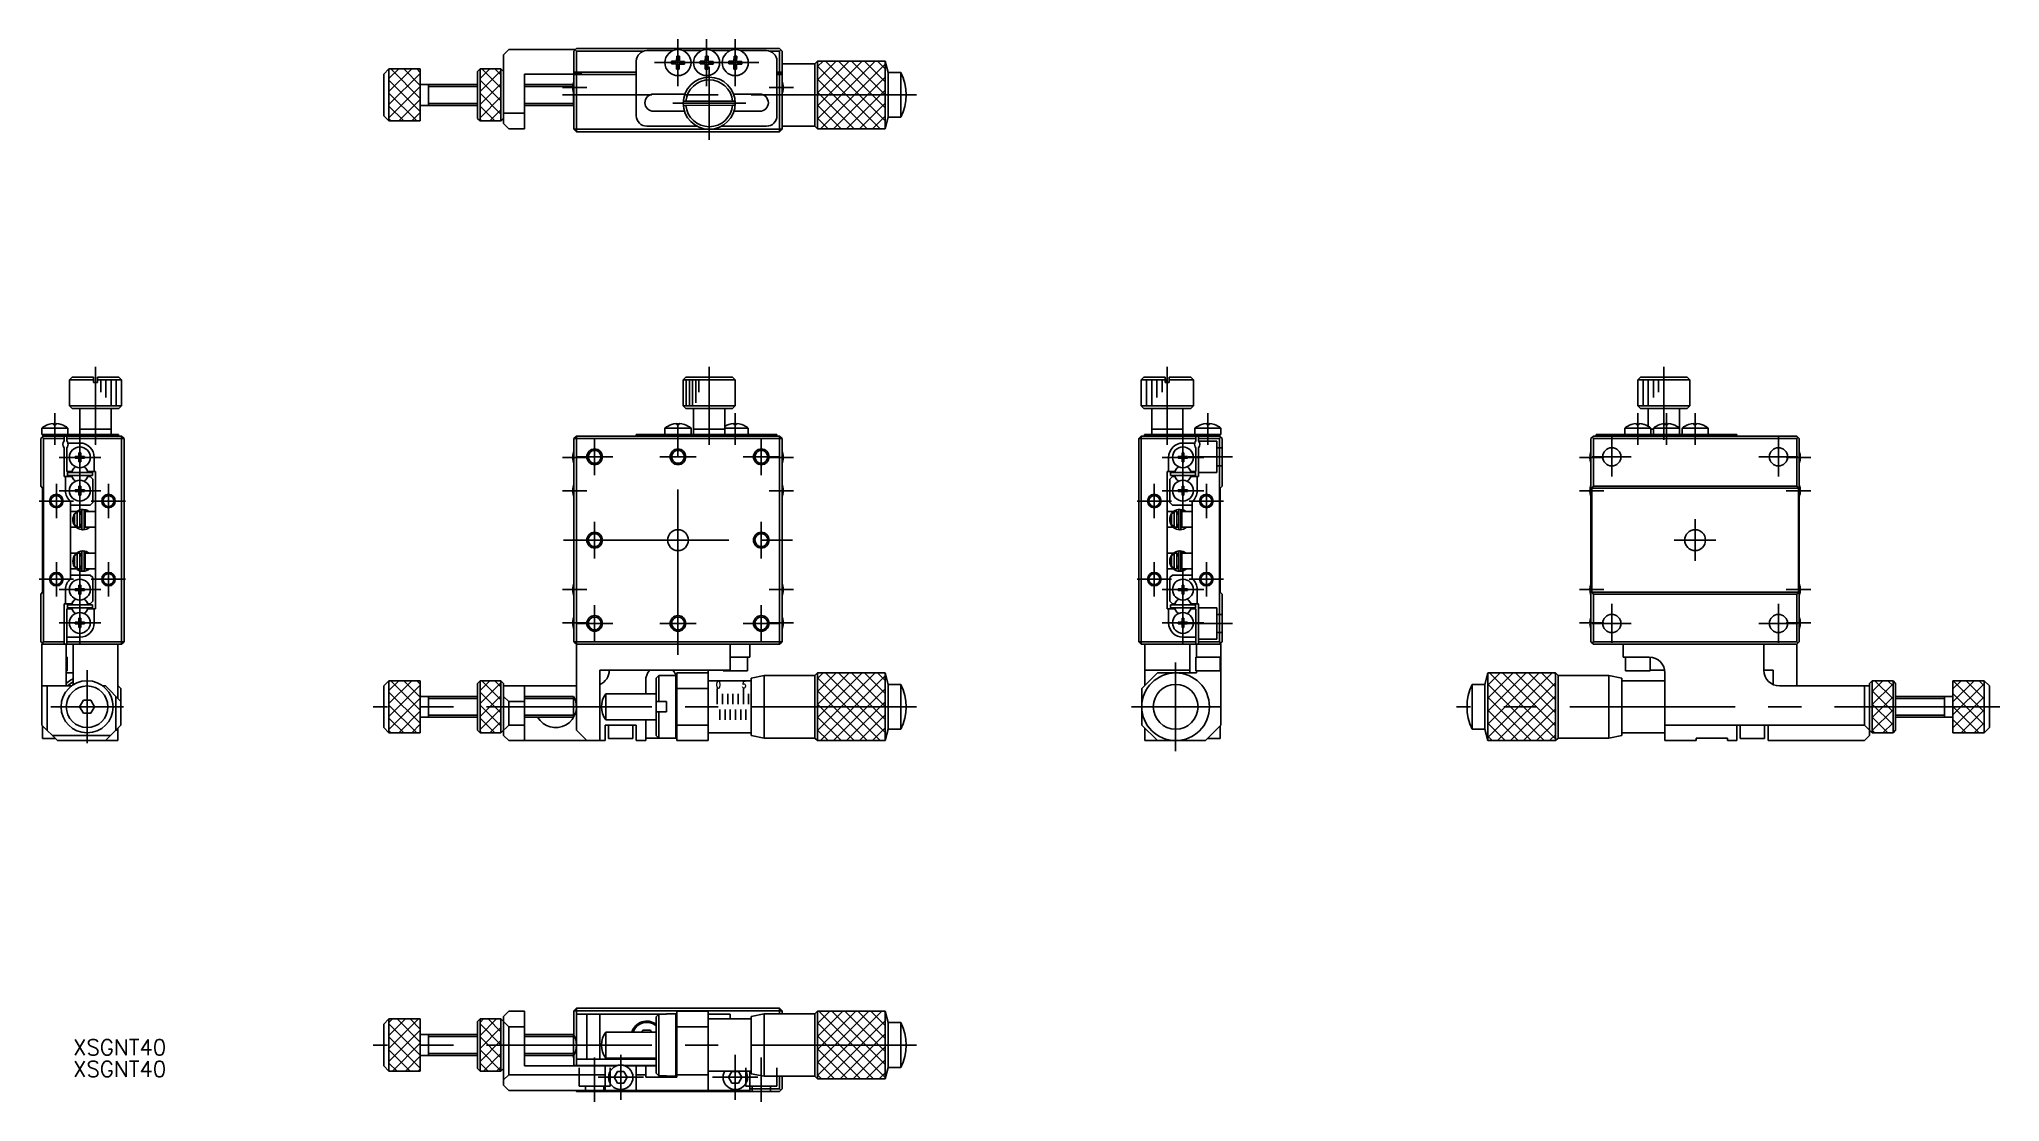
# Model space of a CAD drawing. Extents: x -123 to 254, y -108 to 96.
import ezdxf

# ---------------------------------------------------------------- set-up
doc = ezdxf.new("R2010")
doc.units = 0
doc.linetypes.add('CENTER', pattern=[50.8, 31.75, -6.35, 6.35, -6.35])
doc.linetypes.add('DASHED', pattern=[19.05, 12.7, -6.35])
doc.layers.get('0').update_dxf_attribs({"linetype": 'CONTINUOUS'})
doc.layers.add('CENTER', color=1, linetype='CENTER')
doc.styles.get("Standard").update_dxf_attribs({"font": 'txt.shx', "height": 3, "bigfont": 'bigfont.shx'})

msp = doc.modelspace()

# ---------------------------------------------------------------- texts
at = {"color": 7, "linetype": 'CONTINUOUS'}
for s, width, p in [('0', 0.864, (7.270737, -28.397433)), ('5', 0.72, (12.285003, -28.44023))]:
    msp.add_text(s, height=1.3, dxfattribs=dict(at, width=width)).set_placement(p)

# ---------------------------------------------------------------- blocks, each defined once
blk = doc.blocks.new('*U2')
at = {"color": 7, "linetype": 'CONTINUOUS'}
blk.add_text('XSGNT40', height=3, dxfattribs=at).set_placement((-116.14, -98.9))
blk = doc.blocks.new('*U3')
at = {"color": 7, "linetype": 'CONTINUOUS'}
blk.add_text('XSGNT40', height=3, dxfattribs=at).set_placement((-116.14, -103.05))

# ---------------------------------------------------------------- linework, layer by layer
at = {"color": 7, "linetype": 'CONTINUOUS'}
for p, q in [((-32.5, 94.2), (-33.5, 93.2)), ((-32.5, 94.2), (-19.7, 94.2)), ((-20, 93.9), (-19.5, 94.4)), ((-19.75, 94.15), (-19.5, 93.9)), ((-19.5, 94.4), (19.5, 94.4)), ((19.5, 94.4), (20, 93.9)), ((19.5, 93.9), (19.75, 94.15)), ((-55.5, 90.5), (-56.5, 89.5)), ((-55.5, 86.129527), (-51.129527, 90.5)), ((-49.5, 90.5), (-55.5, 90.5)), ((-55.5, 88.629527), (-53.629527, 90.5)), ((-55.5, 80.5), (-55.5, 90.5)), ((-55.166768, 90.5), (-49.5, 84.833233)), ((-52.666768, 90.5), (-49.5, 87.333233)), ((-50.166768, 90.5), (-49.5, 89.833233)), ((-49.5, 90.5), (-49.5, 80.5)), ((-38, 90.5), (-38.5, 90)), ((-38, 88.629527), (-36.129527, 90.5)), ((-34, 90.5), (-38, 90.5)), ((-38, 80.5), (-38, 90.5)), ((-37.666768, 90.5), (-34, 86.833233)), ((-35.166768, 90.5), (-34, 89.333233)), ((-33.5, 90), (-34, 90.5)), ((-34, 90.5), (-34, 80.5)), ((-33.5, 80), (-33.5, 93.2)), ((-20, 78.9), (-20, 93.9)), ((-6.6245, 93.9), (-19.5, 93.9)), ((-19.5, 93.9), (-19.5, 89.9)), ((-8, 81.5), (-8, 92)), ((-6, 94), (-0.979796, 94)), ((-1.254098, 91.469948), (-1.241653, 91.989799)), ((-0.266148, 91.446297), (-1.254098, 91.469948)), ((-1.241653, 91.989799), (-0.319446, 91.967722)), ((-1.241653, 91.989799), (-0.253703, 91.966148)), ((-0.289799, 90.458347), (-0.266148, 91.446297)), ((0.230052, 90.445902), (-0.289799, 90.458347)), ((-0.253703, 91.966148), (-0.230052, 92.954098)), ((-0.230052, 92.954098), (0.289799, 92.941654)), ((0.253703, 91.433852), (0.230052, 90.445902)), ((1.241653, 91.410202), (0.253703, 91.433852)), ((0.289799, 92.941654), (0.266148, 91.953703)), ((0.266148, 91.953703), (1.254098, 91.930053)), ((1.254098, 91.930053), (0.331891, 91.95213)), ((0.979796, 94), (4.520204, 94)), ((1.254098, 91.930053), (1.241653, 91.410202)), ((4.245902, 91.469948), (4.258347, 91.989799)), ((5.233852, 91.446297), (4.245902, 91.469948)), ((4.258347, 91.989799), (5.180554, 91.967722)), ((4.258347, 91.989799), (5.246297, 91.966148)), ((5.210201, 90.458347), (5.233852, 91.446297)), ((5.730052, 90.445902), (5.210201, 90.458347)), ((5.246297, 91.966148), (5.269948, 92.954098)), ((5.269948, 92.954098), (5.789799, 92.941654)), ((5.753703, 91.433852), (5.730052, 90.445902)), ((6.741653, 91.410202), (5.753703, 91.433852)), ((5.789799, 92.941654), (5.766148, 91.953703)), ((5.766148, 91.953703), (6.754098, 91.930053)), ((6.754098, 91.930053), (5.831891, 91.95213)), ((6.479796, 94), (10.020204, 94)), ((6.754098, 91.930053), (6.741653, 91.410202)), ((9.745902, 91.469948), (9.758347, 91.989799)), ((10.733852, 91.446297), (9.745902, 91.469948)), ((9.758347, 91.989799), (10.680554, 91.967722)), ((9.758347, 91.989799), (10.746297, 91.966148)), ((10.710201, 90.458347), (10.733852, 91.446297)), ((11.230052, 90.445902), (10.710201, 90.458347)), ((10.746297, 91.966148), (10.769948, 92.954098)), ((10.769948, 92.954098), (11.289799, 92.941654)), ((11.253703, 91.433852), (11.230052, 90.445902)), ((12.241653, 91.410202), (11.253703, 91.433852)), ((11.289799, 92.941654), (11.266148, 91.953703)), ((11.266148, 91.953703), (12.254098, 91.930053)), ((12.254098, 91.930053), (11.331891, 91.95213)), ((11.979796, 94), (17, 94)), ((12.254098, 91.930053), (12.241653, 91.410202)), ((19.5, 93.9), (17.6245, 93.9)), ((19, 92), (19, 81.5)), ((19.5, 89.9), (19.5, 93.9)), ((20, 93.9), (20, 78.9)), ((26.300004, 91.499996), (20, 91.499996)), ((26.800006, 91.999999), (26.300004, 91.499996)), ((26.300004, 91.499996), (26.300004, 79.500004)), ((26.800006, 80.929533), (37.870472, 91.999999)), ((26.800006, 83.429533), (35.370472, 91.999999)), ((26.800006, 85.929533), (32.870472, 91.999999)), ((26.800006, 91.999999), (26.800006, 79.000001)), ((39.800007, 91.999999), (26.800006, 91.999999)), ((26.800006, 88.429533), (30.370472, 91.999999)), ((26.800006, 90.929533), (27.870472, 91.999999)), ((26.800006, 91.033227), (38.833231, 79.000001)), ((27.370474, 79.000001), (39.800007, 91.429534)), ((28.333233, 91.999999), (39.800007, 80.533226)), ((30.833233, 91.999999), (39.800007, 83.033226)), ((33.333233, 91.999999), (39.800007, 85.533226)), ((35.833233, 91.999999), (39.800007, 88.033226)), ((38.333233, 91.999999), (39.800007, 90.533226)), ((39.800007, 91.999999), (39.800007, 79.000001)), ((40.389495, 89.8), (39.800007, 91.999999)), ((-56.5, 89.5), (-56.5, 81.5)), ((-55.5, 83.629527), (-49.5, 89.629527)), ((-55.5, 88.333233), (-49.5, 82.333233)), ((-55.5, 81.129527), (-49.5, 87.129527)), ((-38.5, 87.5), (-49.5, 87.5)), ((-47.9, 87.5), (-47.9, 83.5)), ((-38.5, 90), (-38.5, 81)), ((-38, 86.129527), (-34, 90.129527)), ((-38, 88.333233), (-34, 84.333233)), ((-38, 83.629527), (-34, 87.629527)), ((-20, 89.5), (-29.5, 89.5)), ((-29.5, 79), (-29.5, 89.5)), ((-20.138089, 87.5), (-29.5, 87.5)), ((-20.189859, 87.08), (-20.069522, 87.08)), ((-20.069522, 86.72), (-20.189859, 86.72)), ((-20.074144, 87.788616), (-20.069522, 87.786362)), ((-20.069522, 87.08), (-20.069522, 86.72)), ((-20, 89.9), (-8, 89.9)), ((-18.6, 89.65), (-20, 89.65)), ((-8, 89.4), (-20, 89.4)), ((-19.5, 89.4), (-19.5, 78.4)), ((-18.6, 89.4), (-18.6, 89.65)), ((20, 89.9), (19, 89.9)), ((19, 89.65), (20, 89.65)), ((19, 89.4), (20, 89.4)), ((19.5, 78.4), (19.5, 89.4)), ((20.069522, 87.786362), (20.074144, 87.788616)), ((20.069522, 86.72), (20.069522, 87.08)), ((20.069522, 87.08), (20.189859, 87.08)), ((20.189859, 86.72), (20.069522, 86.72)), ((26.800006, 88.533227), (36.333231, 79.000001)), ((29.870474, 79.000001), (39.800007, 88.929534)), ((40.389495, 89.8), (40.389495, 81.2)), ((42.800006, 89.8), (40.389495, 89.8)), ((42.800006, 89.8), (42.800006, 81.2)), ((-55.5, 85.833233), (-50.166768, 80.5)), ((-55.5, 83.333233), (-52.666768, 80.5)), ((-53.629527, 80.5), (-49.5, 84.629527)), ((-49.5, 83.5), (-38.5, 83.5)), ((-38, 85.833233), (-34, 81.833233)), ((-38, 81.129527), (-34, 85.129527)), ((-38, 83.333233), (-35.166768, 80.5)), ((-29.5, 83.5), (-20.035899, 83.5)), ((-20.069522, 86.013639), (-20.074144, 86.011384)), ((-20.035899, 83.5), (-20.035899, 85.888409)), ((-4.7, 85.65), (1.316251, 85.65)), ((1.516265, 84.282254), (1.014481, 84.280267)), ((1.017648, 83.480273), (1.519431, 83.48226)), ((10.480568, 84.317741), (1.516265, 84.282254)), ((1.519431, 83.48226), (10.483735, 83.517747)), ((10.982352, 84.319727), (10.480568, 84.317741)), ((10.483735, 83.517747), (10.985519, 83.519733)), ((10.683748, 85.65), (15.7, 85.65)), ((20.074144, 86.011384), (20.069522, 86.013639)), ((26.800006, 86.033227), (33.833231, 79.000001)), ((26.800006, 83.533227), (31.333231, 79.000001)), ((32.370474, 79.000001), (39.800007, 86.429534)), ((34.870474, 79.000001), (39.800007, 83.929534)), ((-56.5, 81.5), (-55.5, 80.5)), ((-55.5, 80.833233), (-55.166768, 80.5)), ((-55.5, 80.5), (-49.5, 80.5)), ((-51.129527, 80.5), (-49.5, 82.129527)), ((-38.5, 81), (-38, 80.5)), ((-38, 80.833233), (-37.666768, 80.5)), ((-38, 80.5), (-34, 80.5)), ((-36.129527, 80.5), (-34, 82.629527)), ((-34, 80.5), (-33.5, 81)), ((-33.5, 82), (-29.5, 82)), ((-32.5, 79), (-33.5, 80)), ((3.625131, 79.5), (-6, 79.5)), ((1.246317, 82.35), (-4.7, 82.35)), ((17, 79.5), (8.374868, 79.5)), ((15.7, 82.35), (10.753683, 82.35)), ((20, 79.500004), (26.300004, 79.500004)), ((26.300004, 79.500004), (26.800006, 79.000001)), ((26.800006, 81.033227), (28.833231, 79.000001)), ((37.370474, 79.000001), (39.800007, 81.429534)), ((39.800007, 79.000001), (40.389495, 81.2)), ((40.389495, 81.2), (42.800006, 81.2)), ((-29.5, 79), (-32.5, 79)), ((-20, 78.9), (20, 78.9)), ((-19.5, 78.4), (-20, 78.9)), ((19.5, 78.4), (-19.5, 78.4)), ((20, 78.9), (19.5, 78.4)), ((26.800006, 79.000001), (39.800007, 79.000001)), ((-116.349997, 31.3), (-116.849997, 30.8)), ((-116.849997, 30.8), (-116.849997, 25.8)), ((-112.230264, 30.8), (-116.849997, 30.8)), ((-116.349997, 31.3), (-112.23225, 31.3)), ((-112.23225, 31.3), (-112.230264, 30.8)), ((-112.230264, 30.8), (-112.230264, 30.3)), ((-112.230264, 30.3), (-111.43027, 30.3)), ((-111.467743, 31.3), (-111.46973, 30.8)), ((-111.46973, 30.8), (-111.46973, 30.3)), ((-111.432256, 31.3), (-111.467743, 31.3)), ((-111.432256, 31.3), (-107.349997, 31.3)), ((-111.43027, 30.8), (-111.432256, 31.3)), ((-106.849997, 30.8), (-111.43027, 30.8)), ((-111.43027, 30.3), (-111.43027, 30.8)), ((-110.849997, 28.4), (-110.849997, 30.8)), ((-109.849997, 27.4), (-109.849997, 30.8)), ((-108.849997, 25.8), (-108.849997, 30.8)), ((-107.849997, 25.8), (-107.849997, 30.8)), ((-106.849997, 30.8), (-107.349997, 31.3)), ((-106.849997, 25.8), (-106.849997, 30.8)), ((1, 30.3), (1, 25.8)), ((1, 30.3), (1.017648, 30.3)), ((1.516265, 31.3), (1.014481, 30.8)), ((1.014481, 30.8), (1.014481, 30.3)), ((1.017648, 30.8), (1.519431, 31.3)), ((10.985519, 30.8), (1.017648, 30.8)), ((1.017648, 30.3), (1.017648, 30.8)), ((1.519431, 31.3), (1.516265, 31.3)), ((1.519431, 31.3), (10.483735, 31.3)), ((1.6, 30.8), (1.6, 25.8)), ((2.2, 30.8), (2.2, 25.8)), ((2.8, 30.8), (2.8, 25.8)), ((3.4, 30.8), (3.4, 26.4)), ((4, 30.8), (4, 28.4)), ((10.483735, 31.3), (10.985519, 30.8)), ((10.985519, 30.8), (10.985519, 30.3)), ((10.985519, 30.3), (11, 30.3)), ((11, 25.8), (11, 30.3)), ((88.957875, 30.8), (89.457875, 31.3)), ((88.957875, 25.8), (88.957875, 30.8)), ((88.957875, 30.8), (93.538148, 30.8)), ((93.540134, 31.3), (89.457875, 31.3)), ((89.957875, 25.8), (89.957875, 30.8)), ((90.957875, 25.8), (90.957875, 30.8)), ((91.957875, 27.4), (91.957875, 30.8)), ((92.957875, 28.4), (92.957875, 30.8)), ((93.538148, 30.8), (93.540134, 31.3)), ((93.538148, 30.3), (93.538148, 30.8)), ((94.338142, 30.3), (93.538148, 30.3)), ((93.540134, 31.3), (93.575621, 31.3)), ((93.575621, 31.3), (93.577608, 30.8)), ((93.577608, 30.8), (93.577608, 30.3)), ((94.340128, 31.3), (94.338142, 30.8)), ((94.338142, 30.8), (94.338142, 30.3)), ((94.338142, 30.8), (98.957875, 30.8)), ((98.457875, 31.3), (94.340128, 31.3)), ((98.457875, 31.3), (98.957875, 30.8)), ((98.957875, 30.8), (98.957875, 25.8)), ((184.300007, 30.3), (184.300007, 25.8)), ((184.300007, 30.3), (184.317655, 30.3)), ((184.816272, 31.3), (184.314488, 30.8)), ((184.314488, 30.8), (184.314488, 30.3)), ((184.317655, 30.8), (184.819438, 31.3)), ((194.285526, 30.8), (184.317655, 30.8)), ((184.317655, 30.3), (184.317655, 30.8)), ((184.819438, 31.3), (193.783742, 31.3)), ((185.300007, 30.8), (185.300007, 25.8)), ((186.300007, 30.8), (186.300007, 25.8)), ((187.300007, 30.8), (187.300007, 27.4)), ((188.300007, 30.8), (188.300007, 28.4)), ((193.783742, 31.3), (194.285526, 30.8)), ((194.285526, 30.8), (194.285526, 30.3)), ((194.285526, 30.3), (194.300007, 30.3)), ((194.300007, 25.8), (194.300007, 30.3)), ((-116.849997, 25.8), (-116.349997, 25.3)), ((-116.849997, 25.8), (-106.849997, 25.8)), ((-107.349997, 25.3), (-116.349997, 25.3)), ((-114.849997, 25.3), (-114.849997, 20.3)), ((-108.849997, 20.3), (-108.849997, 25.3)), ((-107.349997, 25.3), (-106.849997, 25.8)), ((1, 25.8), (1.5, 25.3)), ((1.000039, 25.8), (11, 25.8)), ((10.5, 25.3), (1.500035, 25.3)), ((3, 25.3), (3, 20.3)), ((9, 20.3), (9, 25.3)), ((10.5, 25.3), (11, 25.8)), ((98.957875, 25.8), (88.957875, 25.8)), ((89.457875, 25.3), (88.957875, 25.8)), ((89.457875, 25.3), (98.457875, 25.3)), ((90.957875, 20.3), (90.957875, 25.3)), ((96.957875, 25.3), (96.957875, 20.3)), ((98.957875, 25.8), (98.457875, 25.3)), ((184.300007, 25.8), (194.300007, 25.8)), ((184.300007, 25.8), (184.800007, 25.3)), ((193.800007, 25.3), (184.800007, 25.3)), ((186.300007, 25.3), (186.300007, 21.864102)), ((192.300007, 21.522499), (192.300007, 25.3)), ((193.800007, 25.3), (194.300007, 25.8)), ((-121.849997, 20), (-122.349997, 19.5)), ((-122.349997, 10.35), (-122.349997, 19.5)), ((-122.149997, 21.522499), (-117.149997, 21.522499)), ((-122.149997, 21.522499), (-122.149997, 20.3)), ((-122.149997, 20.3), (-107.449997, 20.3)), ((-121.849997, 19.5), (-122.099997, 19.75)), ((-121.949997, 20), (-121.949997, 20.3)), ((-106.849997, 20), (-121.949997, 20)), ((-121.849997, 19.5), (-121.849997, -19.5)), ((-117.849997, 19.5), (-121.849997, 19.5)), ((-120.416186, 22.318485), (-120.904095, 22.191348)), ((-120.904095, 22.191348), (-120.902281, 22.198919)), ((-120.902281, 22.198919), (-120.894595, 22.194463)), ((-119.916145, 22.383064), (-120.416186, 22.318485)), ((-119.939795, 22.191348), (-119.928115, 22.318485)), ((-119.419944, 22.191348), (-119.939795, 22.191348)), ((-119.928115, 22.318485), (-119.916145, 22.383064)), ((-119.916145, 22.383064), (-119.916145, 22.192682)), ((-119.9037, 22.383064), (-119.891729, 22.318485)), ((-119.9037, 22.383064), (-119.9037, 22.193333)), ((-119.891729, 22.318485), (-119.880049, 22.191348)), ((-119.649997, 22.198919), (-119.419717, 22.194463)), ((-119.408264, 22.318485), (-119.419944, 22.191348)), ((-119.396294, 22.383064), (-119.408264, 22.318485)), ((-118.896252, 22.318485), (-119.396294, 22.383064)), ((-119.383849, 22.383064), (-118.883807, 22.318485)), ((-119.383849, 22.383064), (-119.383849, 22.382232)), ((-118.408343, 22.191348), (-118.896252, 22.318485)), ((-118.883807, 22.318485), (-118.395899, 22.191348)), ((-118.397712, 22.198919), (-118.408343, 22.191348)), ((-117.849997, 20), (-117.849997, 19.061438)), ((-117.349997, 19.061438), (-117.349997, 20)), ((-106.349997, 19.5), (-117.349997, 19.5)), ((-117.149997, 20.3), (-117.149997, 21.522499)), ((-108.849997, 21.3), (-114.849997, 21.3)), ((-107.449997, 20.3), (-107.449997, 20)), ((-106.849997, -20), (-106.849997, 20)), ((-106.349997, 19.5), (-106.849997, 20)), ((-106.349997, 19.5), (-106.349997, -19.5)), ((-19.5, 20), (-20, 19.5)), ((-20, -19.5), (-20, 19.5)), ((20, 19.5), (-20, 19.5)), ((-19.5, 20), (-19.5, -36.5)), ((-19.5, 20), (19.5, 20)), ((-8, 20), (-8, 20.3)), ((-8, 20.3), (19, 20.3)), ((-2.5, 21.522499), (2.5, 21.522499)), ((-2.5, 21.522499), (-2.5, 20.3)), ((-0.76619, 22.318485), (-1.254098, 22.191348)), ((-1.254098, 22.191348), (-1.252285, 22.198919)), ((-1.252285, 22.198919), (-1.244598, 22.194463)), ((-0.266148, 22.383064), (-0.76619, 22.318485)), ((-0.289799, 22.191348), (-0.278119, 22.318485)), ((0.230052, 22.191348), (-0.289799, 22.191348)), ((-0.278119, 22.318485), (-0.266148, 22.383064)), ((-0.266148, 22.383064), (-0.266148, 22.192682)), ((-0.253703, 22.383064), (-0.241733, 22.318485)), ((-0.253703, 22.383064), (-0.253703, 22.193333)), ((-0.241733, 22.318485), (-0.230052, 22.191348)), ((0, 22.198919), (0.23028, 22.194463)), ((0.241732, 22.318485), (0.230052, 22.191348)), ((0.253703, 22.383064), (0.241732, 22.318485)), ((0.753744, 22.318485), (0.253703, 22.383064)), ((0.266148, 22.383064), (0.766189, 22.318485)), ((0.266148, 22.383064), (0.266148, 22.382232)), ((1.241653, 22.191348), (0.753744, 22.318485)), ((0.766189, 22.318485), (1.254098, 22.191348)), ((1.252285, 22.198919), (1.241653, 22.191348)), ((2.5, 20.3), (2.5, 21.522499)), ((9, 21.3), (3, 21.3)), ((3.000023, 21.3), (9, 21.3)), ((9, 21.522499), (13.5, 21.522499)), ((10.23381, 22.318485), (9.745902, 22.191348)), ((9.745902, 22.191348), (9.747715, 22.198919)), ((9.747715, 22.198919), (9.755402, 22.194463)), ((10.733852, 22.383064), (10.23381, 22.318485)), ((10.710201, 22.191348), (10.721881, 22.318485)), ((11.230052, 22.191348), (10.710201, 22.191348)), ((10.721881, 22.318485), (10.733852, 22.383064)), ((10.733852, 22.383064), (10.733852, 22.192682)), ((10.746297, 22.383064), (10.758267, 22.318485)), ((10.746297, 22.383064), (10.746297, 22.193333)), ((10.758267, 22.318485), (10.769948, 22.191348)), ((11, 22.198919), (11.23028, 22.194463)), ((11.241732, 22.318485), (11.230052, 22.191348)), ((11.253703, 22.383064), (11.241732, 22.318485)), ((11.753744, 22.318485), (11.253703, 22.383064)), ((11.266148, 22.383064), (11.766189, 22.318485)), ((11.266148, 22.383064), (11.266148, 22.382232)), ((12.241653, 22.191348), (11.753744, 22.318485)), ((11.766189, 22.318485), (12.254098, 22.191348)), ((12.252285, 22.198919), (12.241653, 22.191348)), ((13.5, 20.3), (13.5, 21.522499)), ((19, 20.3), (19, 20)), ((19.5, -20), (19.5, 20)), ((20, 19.5), (19.5, 20)), ((20, 19.5), (20, -19.5)), ((88.457875, 19.5), (88.957875, 20)), ((88.457875, 19.5), (99.457875, 19.5)), ((88.457875, 19.5), (88.457875, -19.5)), ((88.957875, -20), (88.957875, 20)), ((88.957875, 20), (104.057875, 20)), ((104.257875, 20.3), (89.557875, 20.3)), ((89.557875, 20.3), (89.557875, 20)), ((90.957875, 21.3), (96.957875, 21.3)), ((104.257875, 21.522499), (99.257875, 21.522499)), ((99.257875, 20.3), (99.257875, 21.522499)), ((99.457875, 19.061438), (99.457875, 20)), ((99.957875, 20), (99.957875, 19.061438)), ((99.957875, 19.5), (103.957875, 19.5)), ((100.991685, 22.318485), (100.503777, 22.191348)), ((100.50559, 22.198919), (100.516221, 22.191348)), ((100.516221, 22.191348), (101.00413, 22.318485)), ((101.491727, 22.383064), (100.991685, 22.318485)), ((101.00413, 22.318485), (101.504172, 22.383064)), ((101.491727, 22.383064), (101.491727, 22.382232)), ((101.504172, 22.383064), (101.516142, 22.318485)), ((101.516142, 22.318485), (101.527822, 22.191348)), ((101.757875, 22.198919), (101.527595, 22.194463)), ((101.527822, 22.191348), (102.047673, 22.191348)), ((101.999607, 22.318485), (101.987927, 22.191348)), ((102.011578, 22.383064), (101.999607, 22.318485)), ((102.011578, 22.383064), (102.011578, 22.193333)), ((102.024023, 22.383064), (102.024023, 22.192682)), ((102.035993, 22.318485), (102.024023, 22.383064)), ((102.024023, 22.383064), (102.524064, 22.318485)), ((102.047673, 22.191348), (102.035993, 22.318485)), ((102.524064, 22.318485), (103.011973, 22.191348)), ((103.010159, 22.198919), (103.002473, 22.194463)), ((103.011973, 22.191348), (103.010159, 22.198919)), ((103.957875, 20), (104.457875, 19.5)), ((103.957875, 19.5), (104.207875, 19.75)), ((103.957875, 19.5), (103.957875, -19.5)), ((104.057875, 20), (104.057875, 20.3)), ((104.257875, 21.522499), (104.257875, 20.3)), ((104.457875, 10.35), (104.457875, 19.5)), ((175.800007, 20), (175.300007, 19.5)), ((175.300007, -19.5), (175.300007, 19.5)), ((175.550007, 19.75), (175.800007, 19.5)), ((214.800007, 20), (175.800007, 20)), ((214.800007, 19.5), (175.800007, 19.5)), ((175.800007, 19.5), (175.800007, 10.35)), ((176.300007, 20), (176.300007, 20.3)), ((176.300007, 20.3), (203.300007, 20.3)), ((181.800007, 21.522499), (186.800007, 21.522499)), ((181.800007, 21.522499), (181.800007, 20.3)), ((183.533817, 22.318485), (183.045909, 22.191348)), ((183.045909, 22.191348), (183.047722, 22.198919)), ((183.047722, 22.198919), (183.055409, 22.194463)), ((184.033859, 22.383064), (183.533817, 22.318485)), ((184.010208, 22.191348), (184.021888, 22.318485)), ((184.530059, 22.191348), (184.010208, 22.191348)), ((184.021888, 22.318485), (184.033859, 22.383064)), ((184.033859, 22.383064), (184.033859, 22.192682)), ((184.046304, 22.383064), (184.058274, 22.318485)), ((184.046304, 22.383064), (184.046304, 22.193333)), ((184.058274, 22.318485), (184.069955, 22.191348)), ((184.300007, 22.198919), (184.530287, 22.194463)), ((184.541739, 22.318485), (184.530059, 22.191348)), ((184.55371, 22.383064), (184.541739, 22.318485)), ((185.053751, 22.318485), (184.55371, 22.383064)), ((184.566155, 22.383064), (185.066196, 22.318485)), ((184.566155, 22.383064), (184.566155, 22.382232)), ((185.54166, 22.191348), (185.053751, 22.318485)), ((185.066196, 22.318485), (185.554105, 22.191348)), ((185.552292, 22.198919), (185.54166, 22.191348)), ((186.800007, 20.3), (186.800007, 21.522499)), ((187.300007, 21.3), (186.800007, 21.3)), ((186.800007, 21.3), (187.300007, 21.3)), ((187.300007, 21.522499), (192.300007, 21.522499)), ((187.300007, 21.522499), (187.300007, 20.3)), ((189.033817, 22.318485), (188.545909, 22.191348)), ((188.545909, 22.191348), (188.547722, 22.198919)), ((188.547722, 22.198919), (188.555409, 22.194463)), ((189.533859, 22.383064), (189.033817, 22.318485)), ((189.510208, 22.191348), (189.521888, 22.318485)), ((190.030059, 22.191348), (189.510208, 22.191348)), ((189.521888, 22.318485), (189.533859, 22.383064)), ((189.533859, 22.383064), (189.533859, 22.192682)), ((189.546304, 22.383064), (189.558274, 22.318485)), ((189.546304, 22.383064), (189.546304, 22.193333)), ((189.558274, 22.318485), (189.569955, 22.191348)), ((189.800007, 22.198919), (190.030287, 22.194463)), ((190.041739, 22.318485), (190.030059, 22.191348)), ((190.05371, 22.383064), (190.041739, 22.318485)), ((190.553751, 22.318485), (190.05371, 22.383064)), ((190.066155, 22.383064), (190.566196, 22.318485)), ((190.066155, 22.383064), (190.066155, 22.382232)), ((191.04166, 22.191348), (190.553751, 22.318485)), ((190.566196, 22.318485), (191.054105, 22.191348)), ((191.052292, 22.198919), (191.04166, 22.191348)), ((192.300007, 20.3), (192.300007, 21.522499)), ((192.800007, 21.522499), (192.800007, 20.3)), ((192.800007, 21.522499), (197.800007, 21.522499)), ((194.533817, 22.318485), (194.045909, 22.191348)), ((194.045909, 22.191348), (194.047722, 22.198919)), ((194.047722, 22.198919), (194.055409, 22.194463)), ((195.033859, 22.383064), (194.533817, 22.318485)), ((195.010208, 22.191348), (195.021888, 22.318485)), ((195.530059, 22.191348), (195.010208, 22.191348)), ((195.021888, 22.318485), (195.033859, 22.383064)), ((195.033859, 22.383064), (195.033859, 22.192682)), ((195.046304, 22.383064), (195.058274, 22.318485)), ((195.046304, 22.383064), (195.046304, 22.193333)), ((195.058274, 22.318485), (195.069955, 22.191348)), ((195.300007, 22.198919), (195.530287, 22.194463)), ((195.541739, 22.318485), (195.530059, 22.191348)), ((195.55371, 22.383064), (195.541739, 22.318485)), ((196.053751, 22.318485), (195.55371, 22.383064)), ((195.566155, 22.383064), (196.066196, 22.318485)), ((195.566155, 22.383064), (195.566155, 22.382232)), ((196.54166, 22.191348), (196.053751, 22.318485)), ((196.066196, 22.318485), (196.554105, 22.191348)), ((196.552292, 22.198919), (196.54166, 22.191348)), ((197.800007, 20.3), (197.800007, 21.522499)), ((203.300007, 20.3), (203.300007, 20)), ((215.300007, 19.5), (214.800007, 20)), ((215.050007, 19.75), (214.800007, 19.5)), ((214.800007, 10.35), (214.800007, 19.5)), ((215.300007, 19.5), (215.300007, -19.5)), ((-117.849997, 12.2), (-117.849997, 17.738562)), ((-117.349997, 17.738562), (-117.349997, 13.2)), ((-117.131751, 18.65), (-114.849997, 18.65)), ((-115.736358, 15.72), (-115.736358, 16.08)), ((-115.736358, 16.08), (-115.029997, 16.08)), ((-115.029997, 15.72), (-115.736358, 15.72)), ((-115.029997, 16.08), (-115.029997, 16.786362)), ((-115.029997, 16.786362), (-114.669997, 16.786362)), ((-115.029997, 15.013639), (-115.029997, 15.72)), ((-114.669997, 16.786362), (-114.669997, 16.08)), ((-114.669997, 16.08), (-113.963635, 16.08)), ((-113.963635, 15.72), (-114.669997, 15.72)), ((-114.669997, 15.013639), (-114.669997, 15.72)), ((-113.963635, 16.08), (-113.963635, 15.72)), ((-112.099997, 15.9), (-112.099997, 13.2)), ((-20.189859, 16.08), (-20.069522, 16.08)), ((-20.069522, 15.72), (-20.189859, 15.72)), ((-20.074144, 16.788616), (-20.069522, 16.786362)), ((-20.074144, 16.788616), (-20.069522, 16.786362)), ((-20.069522, 16.08), (-20.069522, 15.72)), ((20.069522, 16.786362), (20.074144, 16.788616)), ((20.069522, 16.786362), (20.074144, 16.788616)), ((20.069522, 16.08), (20.189859, 16.08)), ((20.069522, 15.72), (20.069522, 16.08)), ((20.189859, 15.72), (20.069522, 15.72)), ((94.207875, 15.9), (94.207875, 13.2)), ((96.071513, 16.08), (96.071513, 15.72)), ((96.777875, 16.08), (96.071513, 16.08)), ((96.071513, 15.72), (96.777875, 15.72)), ((96.777875, 16.786362), (96.777875, 16.08)), ((97.137875, 16.786362), (96.777875, 16.786362)), ((96.777875, 15.013639), (96.777875, 15.72)), ((99.239629, 18.65), (96.957875, 18.65)), ((97.137875, 16.08), (97.137875, 16.786362)), ((97.844236, 16.08), (97.137875, 16.08)), ((97.137875, 15.013639), (97.137875, 15.72)), ((97.137875, 15.72), (97.844236, 15.72)), ((97.844236, 15.72), (97.844236, 16.08)), ((99.457875, 17.738562), (99.457875, 13.2)), ((99.957875, 12.2), (99.957875, 17.738562)), ((175.110148, 16.08), (175.230485, 16.08)), ((175.230485, 15.72), (175.110148, 15.72)), ((175.225863, 16.788616), (175.230485, 16.786362)), ((175.230485, 16.08), (175.230485, 15.72)), ((179.100253, 17.738562), (179.499761, 17.738562)), ((211.100253, 17.738562), (211.499761, 17.738562)), ((215.369529, 16.786362), (215.374151, 16.788616)), ((215.369529, 15.72), (215.369529, 16.08)), ((215.369529, 16.08), (215.489866, 16.08)), ((215.489866, 15.72), (215.369529, 15.72)), ((-116.400802, 12.2), (-117.849997, 12.2)), ((-117.599997, 12.2), (-117.599997, 9.5)), ((-117.349997, 13.2), (-116.400802, 13.2)), ((-112.449997, 13), (-117.249997, 13)), ((-117.249997, 13), (-117.249997, 12.4)), ((-117.249997, 12.4), (-112.449997, 12.4)), ((-116.250636, 13.460095), (-116.400802, 13.2)), ((-116.250636, 11.939905), (-116.400802, 12.2)), ((-114.669997, 15.013639), (-115.029997, 15.013639)), ((-113.299191, 13.2), (-113.449357, 13.460095)), ((-113.299191, 12.2), (-113.449357, 11.939905)), ((-113.299191, 13.2), (-111.849997, 13.2)), ((-112.849997, 12.2), (-113.299191, 12.2)), ((-112.349997, 11.7), (-112.849997, 12.2)), ((-112.449997, 13), (-112.449997, 12.4)), ((-112.349997, 7.2), (-112.349997, 11.7)), ((-111.849997, 13.2), (-111.849997, -13.2)), ((-20.069522, 15.013639), (-20.074144, 15.011384)), ((-20.069522, 15.013639), (-20.074144, 15.011384)), ((20.074144, 15.011384), (20.069522, 15.013639)), ((20.074144, 15.011384), (20.069522, 15.013639)), ((93.957875, 13.2), (93.957875, -13.2)), ((95.407069, 13.2), (93.957875, 13.2)), ((94.457875, 11.7), (94.957875, 12.2)), ((94.457875, 7.2), (94.457875, 11.7)), ((94.557875, 13), (99.357875, 13)), ((94.557875, 13), (94.557875, 12.4)), ((99.357875, 12.4), (94.557875, 12.4)), ((94.957875, 12.2), (95.407069, 12.2)), ((95.407069, 13.2), (95.557235, 13.460095)), ((95.407069, 12.2), (95.557235, 11.939905)), ((96.777875, 15.013639), (97.137875, 15.013639)), ((98.358514, 13.460095), (98.50868, 13.2)), ((98.358514, 11.939905), (98.50868, 12.2)), ((99.457875, 13.2), (98.50868, 13.2)), ((98.50868, 12.2), (99.957875, 12.2)), ((99.357875, 13), (99.357875, 12.4)), ((99.707875, 12.2), (99.707875, 9.5)), ((175.230485, 15.013639), (175.225863, 15.011384)), ((215.374151, 15.011384), (215.369529, 15.013639)), ((-122.349997, 10.35), (-121.999997, 10)), ((-121.999997, -10), (-121.999997, 10)), ((-115.736358, 9.32), (-115.736358, 9.68)), ((-115.736358, 9.68), (-115.029997, 9.68)), ((-115.029997, 9.32), (-115.736358, 9.32)), ((-115.029997, 9.68), (-115.029997, 10.386362)), ((-115.029997, 10.386362), (-114.669997, 10.386362)), ((-115.029997, 8.613639), (-115.029997, 9.32)), ((-114.669997, 8.613639), (-115.029997, 8.613639)), ((-114.669997, 10.386362), (-114.669997, 9.68)), ((-114.669997, 9.68), (-113.963635, 9.68)), ((-113.963635, 9.32), (-114.669997, 9.32)), ((-114.669997, 8.613639), (-114.669997, 9.32)), ((-113.963635, 9.68), (-113.963635, 9.32)), ((-20.189859, 9.68), (-20.069522, 9.68)), ((-20.069522, 9.32), (-20.189859, 9.32)), ((-20.074144, 10.388616), (-20.069522, 10.386362)), ((-20.074144, 10.388616), (-20.069522, 10.386362)), ((-20.069522, 8.613639), (-20.074144, 8.611384)), ((-20.069522, 8.613639), (-20.074144, 8.611384)), ((-20.069522, 9.68), (-20.069522, 9.32)), ((20.069522, 10.386362), (20.074144, 10.388616)), ((20.069522, 10.386362), (20.074144, 10.388616)), ((20.069522, 9.32), (20.069522, 9.68)), ((20.069522, 9.68), (20.189859, 9.68)), ((20.189859, 9.32), (20.069522, 9.32)), ((20.074144, 8.611384), (20.069522, 8.613639)), ((20.074144, 8.611384), (20.069522, 8.613639)), ((96.071513, 9.68), (96.071513, 9.32)), ((96.777875, 9.68), (96.071513, 9.68)), ((96.071513, 9.32), (96.777875, 9.32)), ((97.137875, 10.386362), (96.777875, 10.386362)), ((96.777875, 10.386362), (96.777875, 9.68)), ((96.777875, 8.613639), (96.777875, 9.32)), ((96.777875, 8.613639), (97.137875, 8.613639)), ((97.137875, 9.68), (97.137875, 10.386362)), ((97.844236, 9.68), (97.137875, 9.68)), ((97.137875, 9.32), (97.844236, 9.32)), ((97.137875, 8.613639), (97.137875, 9.32)), ((97.844236, 9.32), (97.844236, 9.68)), ((104.457875, 10.35), (104.107875, 10)), ((104.107875, -10), (104.107875, 10)), ((175.110148, 9.68), (175.230485, 9.68)), ((175.230485, 9.32), (175.110148, 9.32)), ((175.225863, 10.388616), (175.230485, 10.386362)), ((175.230485, 8.613639), (175.225863, 8.611384)), ((175.230485, 9.68), (175.230485, 9.32)), ((175.450007, 10), (175.800007, 10.35)), ((175.450007, 10), (175.450007, -10)), ((215.150007, 10), (175.450007, 10)), ((175.800007, 10.35), (214.800007, 10.35)), ((214.800007, 10.35), (215.150007, 10)), ((215.150007, -10), (215.150007, 10)), ((215.369529, 10.386362), (215.374151, 10.388616)), ((215.369529, 9.32), (215.369529, 9.68)), ((215.369529, 9.68), (215.489866, 9.68)), ((215.489866, 9.32), (215.369529, 9.32)), ((215.374151, 8.611384), (215.369529, 8.613639)), ((-116.649997, 7.420938), (-116.649997, -7.420937)), ((-116.649997, 6.7), (-112.849997, 6.7)), ((-115.428431, 5.5), (-116.649997, 5.5)), ((-115.849997, 4.916515), (-115.349997, 5.445684)), ((-115.849997, 3.083485), (-115.849997, 4.916515)), ((-114.849997, 5.5), (-115.349997, 5.5)), ((-115.349997, 5.5), (-115.349997, 5.445684)), ((-115.349997, 5.445684), (-115.349997, 2.554317)), ((-114.850129, 5.380394), (-114.443566, 5.491258)), ((-114.849997, 2.5), (-114.849997, 5.5)), ((-114.443515, 5), (-114.849997, 5)), ((-114.649997, 5), (-114.649997, 5.44983)), ((-114.443515, 5.703078), (-114.443515, 2.203078)), ((-113.470765, 5.742111), (-114.219238, 5.901617)), ((-114.014798, 5.749083), (-114.046112, 5.735084)), ((-114.043515, 2.203078), (-114.043515, 5.703078)), ((-114.043515, 5.102191), (-114.043188, 5.116146)), ((-113.849997, 5), (-114.043515, 5)), ((-114.043188, 5.116146), (-114.042154, 5.130841)), ((-114.042154, 5.130841), (-114.040414, 5.145467)), ((-114.040414, 5.145467), (-114.037973, 5.15999)), ((-114.037973, 5.15999), (-114.034836, 5.174376)), ((-114.034836, 5.174376), (-114.03101, 5.188593)), ((-114.03101, 5.188593), (-114.026503, 5.202607)), ((-114.026503, 5.202607), (-114.021324, 5.216386)), ((-114.021324, 5.216386), (-114.015485, 5.229896)), ((-114.015485, 5.229896), (-114.008997, 5.243107)), ((-113.982662, 5.761569), (-114.014798, 5.749083)), ((-114.008997, 5.243107), (-114.001875, 5.255986)), ((-114.001875, 5.255986), (-113.994133, 5.268503)), ((-113.994133, 5.268503), (-113.985789, 5.280627)), ((-113.985789, 5.280627), (-113.976859, 5.292329)), ((-113.949958, 5.772431), (-113.982662, 5.761569)), ((-113.976859, 5.292329), (-113.967364, 5.303579)), ((-113.967364, 5.303579), (-113.957324, 5.314349)), ((-113.957324, 5.314349), (-113.946761, 5.324611)), ((-113.916763, 5.781643), (-113.949958, 5.772431)), ((-113.946761, 5.324611), (-113.935698, 5.334338)), ((-113.935698, 5.334338), (-113.924162, 5.343505)), ((-113.924162, 5.343505), (-113.912178, 5.352086)), ((-113.88316, 5.789181), (-113.916763, 5.781643)), ((-113.912178, 5.352086), (-113.899773, 5.360059)), ((-113.899773, 5.360059), (-113.886979, 5.3674)), ((-113.886979, 5.3674), (-113.873824, 5.374089)), ((-113.849231, 5.795029), (-113.88316, 5.789181)), ((-113.873824, 5.374089), (-113.860342, 5.380106)), ((-113.860342, 5.380106), (-113.85002, 5.384173)), ((-111.849997, 5.5), (-113.849997, 5.5)), ((-113.849997, 5.5), (-113.849997, 2.5)), ((-113.815058, 5.799172), (-113.849231, 5.795029)), ((-113.780723, 5.8016), (-113.815058, 5.799172)), ((-113.746312, 5.802307), (-113.780723, 5.8016)), ((-113.711907, 5.801292), (-113.746312, 5.802307)), ((-113.677593, 5.798556), (-113.711907, 5.801292)), ((-113.643453, 5.794106), (-113.677593, 5.798556)), ((-113.60957, 5.787952), (-113.643453, 5.794106)), ((-113.576027, 5.780109), (-113.60957, 5.787952)), ((-113.542906, 5.770594), (-113.576027, 5.780109)), ((-113.548104, 5.51402), (-113.55469, 5.5)), ((-113.541582, 5.528355), (-113.548104, 5.51402)), ((-113.471393, 5.742423), (-113.544024, 5.499993)), ((-113.510291, 5.75943), (-113.542906, 5.770594)), ((-113.535165, 5.542912), (-113.541582, 5.528355)), ((-113.528896, 5.557599), (-113.535165, 5.542912)), ((-113.522814, 5.572323), (-113.528896, 5.557599)), ((-113.516958, 5.586989), (-113.522814, 5.572323)), ((-113.511364, 5.601504), (-113.516958, 5.586989)), ((-113.50607, 5.615776), (-113.511364, 5.601504)), ((-113.479939, 5.747362), (-113.510291, 5.75943)), ((-113.501107, 5.629714), (-113.50607, 5.615776)), ((-113.496509, 5.643228), (-113.501107, 5.629714)), ((-113.492305, 5.656232), (-113.496509, 5.643228)), ((-113.48852, 5.668644), (-113.492305, 5.656232)), ((-113.48518, 5.680385), (-113.48852, 5.668644)), ((-113.482306, 5.691379), (-113.48518, 5.680385)), ((-113.479916, 5.701557), (-113.482306, 5.691379)), ((-113.481621, 5.747715), (-113.479362, 5.747063)), ((-113.058729, 5.500021), (-113.480483, 5.746319)), ((-113.478024, 5.710853), (-113.479916, 5.701557)), ((-113.479362, 5.747063), (-113.477606, 5.745239)), ((-113.476645, 5.719208), (-113.478024, 5.710853)), ((-113.477606, 5.745239), (-113.476364, 5.742255)), ((-113.475785, 5.72657), (-113.476645, 5.719208)), ((-113.476364, 5.742255), (-113.475644, 5.73813)), ((-113.475451, 5.73289), (-113.475785, 5.72657)), ((-113.475644, 5.73813), (-113.475451, 5.73289)), ((-112.849997, 6.7), (-112.349997, 7.2)), ((95.179441, 5.5), (93.957875, 5.5)), ((94.957875, 6.7), (94.457875, 7.2)), ((94.757875, 4.916515), (95.257875, 5.445684)), ((94.757875, 3.083485), (94.757875, 4.916515)), ((98.757875, 6.7), (94.957875, 6.7)), ((95.257875, 5.5), (95.257875, 5.445684)), ((95.757875, 5.5), (95.257875, 5.5)), ((95.257875, 5.445684), (95.257875, 2.554317)), ((95.757743, 5.380394), (96.164306, 5.491258)), ((95.757875, 2.5), (95.757875, 5.5)), ((96.164357, 5), (95.757875, 5)), ((95.957875, 5), (95.957875, 5.44983)), ((96.164357, 5.703078), (96.164357, 2.203078)), ((97.137107, 5.742111), (96.388634, 5.901617)), ((96.593074, 5.749083), (96.56176, 5.735084)), ((96.564357, 2.203078), (96.564357, 5.703078)), ((96.564357, 5.102191), (96.564684, 5.116146)), ((96.757875, 5), (96.564357, 5)), ((96.564684, 5.116146), (96.565718, 5.130841)), ((96.565718, 5.130841), (96.567458, 5.145467)), ((96.567458, 5.145467), (96.569899, 5.15999)), ((96.569899, 5.15999), (96.573036, 5.174376)), ((96.573036, 5.174376), (96.576862, 5.188593)), ((96.576862, 5.188593), (96.581369, 5.202607)), ((96.581369, 5.202607), (96.586548, 5.216386)), ((96.586548, 5.216386), (96.592387, 5.229896)), ((96.592387, 5.229896), (96.598875, 5.243107)), ((96.62521, 5.761569), (96.593074, 5.749083)), ((96.598875, 5.243107), (96.605997, 5.255986)), ((96.605997, 5.255986), (96.613739, 5.268503)), ((96.613739, 5.268503), (96.622083, 5.280627)), ((96.622083, 5.280627), (96.631013, 5.292329)), ((96.657914, 5.772431), (96.62521, 5.761569)), ((96.631013, 5.292329), (96.640508, 5.303579)), ((96.640508, 5.303579), (96.650548, 5.314349)), ((96.650548, 5.314349), (96.661111, 5.324611)), ((96.691109, 5.781643), (96.657914, 5.772431)), ((96.661111, 5.324611), (96.672174, 5.334338)), ((96.672174, 5.334338), (96.68371, 5.343505)), ((96.68371, 5.343505), (96.695694, 5.352086)), ((96.724712, 5.789181), (96.691109, 5.781643)), ((96.695694, 5.352086), (96.708099, 5.360059)), ((96.708099, 5.360059), (96.720893, 5.3674)), ((96.720893, 5.3674), (96.734048, 5.374089)), ((96.758641, 5.795029), (96.724712, 5.789181)), ((96.734048, 5.374089), (96.74753, 5.380106)), ((96.74753, 5.380106), (96.757852, 5.384173)), ((96.757875, 5.5), (96.757875, 2.5)), ((98.757875, 5.5), (96.757875, 5.5)), ((96.792814, 5.799172), (96.758641, 5.795029)), ((96.827149, 5.8016), (96.792814, 5.799172)), ((96.86156, 5.802307), (96.827149, 5.8016)), ((96.895965, 5.801292), (96.86156, 5.802307)), ((96.930279, 5.798556), (96.895965, 5.801292)), ((96.964419, 5.794106), (96.930279, 5.798556)), ((96.998302, 5.787952), (96.964419, 5.794106)), ((97.031845, 5.780109), (96.998302, 5.787952)), ((97.064966, 5.770594), (97.031845, 5.780109)), ((97.059768, 5.51402), (97.053182, 5.5)), ((97.06629, 5.528355), (97.059768, 5.51402)), ((97.136479, 5.742423), (97.063848, 5.499993)), ((97.097581, 5.75943), (97.064966, 5.770594)), ((97.072707, 5.542912), (97.06629, 5.528355)), ((97.078976, 5.557599), (97.072707, 5.542912)), ((97.085058, 5.572323), (97.078976, 5.557599)), ((97.090914, 5.586989), (97.085058, 5.572323)), ((97.096508, 5.601504), (97.090914, 5.586989)), ((97.101802, 5.615776), (97.096508, 5.601504)), ((97.127933, 5.747362), (97.097581, 5.75943)), ((97.106765, 5.629714), (97.101802, 5.615776)), ((97.111363, 5.643228), (97.106765, 5.629714)), ((97.115567, 5.656232), (97.111363, 5.643228)), ((97.119352, 5.668644), (97.115567, 5.656232)), ((97.122692, 5.680385), (97.119352, 5.668644)), ((97.125566, 5.691379), (97.122692, 5.680385)), ((97.127956, 5.701557), (97.125566, 5.691379)), ((97.126251, 5.747715), (97.12851, 5.747063)), ((97.549143, 5.500021), (97.127389, 5.746319)), ((97.129848, 5.710853), (97.127956, 5.701557)), ((97.12851, 5.747063), (97.130266, 5.745239)), ((97.131227, 5.719208), (97.129848, 5.710853)), ((97.130266, 5.745239), (97.131508, 5.742255)), ((97.132087, 5.72657), (97.131227, 5.719208)), ((97.131508, 5.742255), (97.132228, 5.73813)), ((97.132421, 5.73289), (97.132087, 5.72657)), ((97.132228, 5.73813), (97.132421, 5.73289)), ((98.757875, 7.420938), (98.757875, -7.420937)), ((-116.649997, 2.5), (-115.54183, 2.5)), ((-115.349997, 2.554317), (-115.849997, 3.083485)), ((-115.349997, 2.554317), (-115.349997, 2.5)), ((-115.349997, 2.5), (-114.849997, 2.5)), ((-114.443569, 2.415185), (-114.850082, 2.525427)), ((-114.849997, 3), (-114.443515, 3)), ((-114.784513, 2.5), (-114.784353, 2.5)), ((-114.784091, 2.5), (-114.649997, 2.5)), ((-114.649997, 2.5), (-114.649997, 3)), ((-114.043515, 3), (-113.849997, 3)), ((-114.043465, 2.798642), (-114.043515, 2.803966)), ((-114.042846, 2.78392), (-114.043465, 2.798642)), ((-113.815178, 2.462495), (-114.043456, 2.414872)), ((-114.041518, 2.769242), (-114.042846, 2.78392)), ((-114.039485, 2.754643), (-114.041518, 2.769242)), ((-114.036751, 2.740155), (-114.039485, 2.754643)), ((-114.03332, 2.725813), (-114.036751, 2.740155)), ((-114.029199, 2.711651), (-114.03332, 2.725813)), ((-114.024397, 2.697701), (-114.029199, 2.711651)), ((-114.018924, 2.683998), (-114.024397, 2.697701)), ((-114.012789, 2.670573), (-114.018924, 2.683998)), ((-114.006007, 2.65746), (-114.012789, 2.670573)), ((-113.99859, 2.644691), (-114.006007, 2.65746)), ((-113.990554, 2.632297), (-113.99859, 2.644691)), ((-113.981918, 2.62031), (-113.990554, 2.632297)), ((-113.972698, 2.608759), (-113.981918, 2.62031)), ((-113.962916, 2.597675), (-113.972698, 2.608759)), ((-113.952593, 2.587086), (-113.962916, 2.597675)), ((-113.941752, 2.577021), (-113.952593, 2.587086)), ((-113.930419, 2.567508), (-113.941752, 2.577021)), ((-113.91862, 2.558571), (-113.930419, 2.567508)), ((-113.906384, 2.550237), (-113.91862, 2.558571)), ((-113.893739, 2.542528), (-113.906384, 2.550237)), ((-113.880716, 2.535468), (-113.893739, 2.542528)), ((-113.867349, 2.529076), (-113.880716, 2.535468)), ((-113.853672, 2.523371), (-113.867349, 2.529076)), ((-113.85002, 2.521984), (-113.853672, 2.523371)), ((-113.849997, 2.5), (-111.849997, 2.5)), ((-113.702511, 2.499662), (-113.815178, 2.462495)), ((-113.539471, 2.136654), (-113.538563, 2.136945)), ((-113.538563, 2.136945), (-113.535304, 2.138003)), ((-113.535304, 2.138003), (-113.534152, 2.138381)), ((-113.534152, 2.138381), (-113.533255, 2.138677)), ((-113.533255, 2.138677), (-113.531983, 2.139099)), ((-113.531983, 2.139099), (-113.479939, 2.158795)), ((-113.484225, 2.158891), (-113.481621, 2.158442)), ((-113.481621, 2.158442), (-113.481979, 2.159304)), ((-113.479939, 2.158795), (-113.481621, 2.158442)), ((-113.480227, 2.159946), (-113.440419, 2.177428)), ((-113.479183, 2.159211), (-113.479939, 2.158795)), ((93.957875, 2.5), (95.066042, 2.5)), ((95.257875, 2.554317), (94.757875, 3.083485)), ((95.257875, 2.554317), (95.257875, 2.5)), ((95.257875, 2.5), (95.757875, 2.5)), ((96.164303, 2.415185), (95.75779, 2.525427)), ((95.757875, 3), (96.164357, 3)), ((95.823359, 2.5), (95.823519, 2.5)), ((95.823781, 2.5), (95.957875, 2.5)), ((95.957875, 2.5), (95.957875, 3)), ((96.564357, 3), (96.757875, 3)), ((96.564407, 2.798642), (96.564357, 2.803966)), ((96.565026, 2.78392), (96.564407, 2.798642)), ((96.792694, 2.462495), (96.564416, 2.414872)), ((96.566354, 2.769242), (96.565026, 2.78392)), ((96.568387, 2.754643), (96.566354, 2.769242)), ((96.571121, 2.740155), (96.568387, 2.754643)), ((96.574552, 2.725813), (96.571121, 2.740155)), ((96.578673, 2.711651), (96.574552, 2.725813)), ((96.583475, 2.697701), (96.578673, 2.711651)), ((96.588948, 2.683998), (96.583475, 2.697701)), ((96.595083, 2.670573), (96.588948, 2.683998)), ((96.601865, 2.65746), (96.595083, 2.670573)), ((96.609282, 2.644691), (96.601865, 2.65746)), ((96.617318, 2.632297), (96.609282, 2.644691)), ((96.625954, 2.62031), (96.617318, 2.632297)), ((96.635174, 2.608759), (96.625954, 2.62031)), ((96.644956, 2.597675), (96.635174, 2.608759)), ((96.655279, 2.587086), (96.644956, 2.597675)), ((96.66612, 2.577021), (96.655279, 2.587086)), ((96.677453, 2.567508), (96.66612, 2.577021)), ((96.689252, 2.558571), (96.677453, 2.567508)), ((96.701488, 2.550237), (96.689252, 2.558571)), ((96.714133, 2.542528), (96.701488, 2.550237)), ((96.727156, 2.535468), (96.714133, 2.542528)), ((96.740523, 2.529076), (96.727156, 2.535468)), ((96.7542, 2.523371), (96.740523, 2.529076)), ((96.757852, 2.521984), (96.7542, 2.523371)), ((96.757875, 2.5), (98.757875, 2.5)), ((96.905361, 2.499662), (96.792694, 2.462495)), ((97.068401, 2.136654), (97.069309, 2.136945)), ((97.069309, 2.136945), (97.072568, 2.138003)), ((97.072568, 2.138003), (97.07372, 2.138381)), ((97.07372, 2.138381), (97.074617, 2.138677)), ((97.074617, 2.138677), (97.075889, 2.139099)), ((97.075889, 2.139099), (97.127933, 2.158795)), ((97.123647, 2.158891), (97.126251, 2.158442)), ((97.126251, 2.158442), (97.125893, 2.159304)), ((97.127933, 2.158795), (97.126251, 2.158442)), ((97.127645, 2.159946), (97.167453, 2.177428)), ((97.128689, 2.159211), (97.127933, 2.158795)), ((-115.458759, -2.5), (-116.649997, -2.5)), ((-115.849997, -3.083485), (-115.349997, -2.554316)), ((-115.849997, -4.916515), (-115.849997, -3.083485)), ((-115.458258, -2.5), (-115.458366, -2.5)), ((-114.849997, -2.5), (-115.349997, -2.5)), ((-115.349997, -2.5), (-115.349997, -2.554316)), ((-115.349997, -2.554316), (-115.349997, -5.445683)), ((-114.85013, -2.595983), (-114.443566, -2.485118)), ((-114.849997, -5.5), (-114.849997, -2.5)), ((-114.443515, -3), (-114.849997, -3)), ((-114.649997, -3), (-114.649997, -2.526133)), ((-114.443515, -2.273298), (-114.443515, -5.773298)), ((-113.532943, -2.208742), (-114.219204, -2.074759)), ((-114.014798, -2.227294), (-114.046112, -2.241293)), ((-114.043515, -5.773298), (-114.043515, -2.273298)), ((-114.043515, -2.874185), (-114.043188, -2.86023)), ((-113.849997, -3), (-114.043515, -3)), ((-114.043188, -2.86023), (-114.042154, -2.845536)), ((-114.042154, -2.845536), (-114.040414, -2.83091)), ((-114.040414, -2.83091), (-114.037973, -2.816387)), ((-114.037973, -2.816387), (-114.034836, -2.802)), ((-114.034836, -2.802), (-114.03101, -2.787783)), ((-114.03101, -2.787783), (-114.026503, -2.773769)), ((-114.026503, -2.773769), (-114.021324, -2.759991)), ((-114.021324, -2.759991), (-114.015485, -2.74648)), ((-114.015485, -2.74648), (-114.008997, -2.733269)), ((-113.982662, -2.214807), (-114.014798, -2.227294)), ((-114.008997, -2.733269), (-114.001875, -2.72039)), ((-114.001875, -2.72039), (-113.994133, -2.707873)), ((-113.994133, -2.707873), (-113.985789, -2.695749)), ((-113.985789, -2.695749), (-113.976859, -2.684047)), ((-113.949958, -2.203945), (-113.982662, -2.214807)), ((-113.976859, -2.684047), (-113.967364, -2.672797)), ((-113.967364, -2.672797), (-113.957324, -2.662028)), ((-113.957324, -2.662028), (-113.946761, -2.651766)), ((-113.916763, -2.194734), (-113.949958, -2.203945)), ((-113.946761, -2.651766), (-113.935698, -2.642039)), ((-113.935698, -2.642039), (-113.924162, -2.632872)), ((-113.924162, -2.632872), (-113.912178, -2.62429)), ((-113.88316, -2.187195), (-113.916763, -2.194734)), ((-113.912178, -2.62429), (-113.899773, -2.616318)), ((-113.899773, -2.616318), (-113.886979, -2.608976)), ((-113.886979, -2.608976), (-113.873824, -2.602287)), ((-113.849231, -2.181348), (-113.88316, -2.187195)), ((-113.873824, -2.602287), (-113.860342, -2.59627)), ((-113.860342, -2.59627), (-113.85002, -2.592204)), ((-111.849997, -2.5), (-113.849997, -2.5)), ((-113.849997, -2.5), (-113.849997, -5.5)), ((-113.815058, -2.177205), (-113.849231, -2.181348)), ((-113.780723, -2.174777), (-113.815058, -2.177205)), ((-113.746312, -2.174069), (-113.780723, -2.174777)), ((-113.711907, -2.175084), (-113.746312, -2.174069)), ((-113.677593, -2.17782), (-113.711907, -2.175084)), ((-113.643453, -2.18227), (-113.677593, -2.17782)), ((-113.60957, -2.188424), (-113.643453, -2.18227)), ((-113.576027, -2.196268), (-113.60957, -2.188424)), ((-113.542906, -2.205783), (-113.576027, -2.196268)), ((-113.566303, -2.5), (-113.560123, -2.487601)), ((-113.560123, -2.487601), (-113.553933, -2.474786)), ((-113.539286, -2.467749), (-113.555035, -2.500011)), ((-113.553933, -2.474786), (-113.547766, -2.461625)), ((-113.547766, -2.461625), (-113.541658, -2.448193)), ((-113.510291, -2.216946), (-113.542906, -2.205783)), ((-113.541658, -2.448193), (-113.535643, -2.434564)), ((-113.47113, -2.234014), (-113.539286, -2.467749)), ((-113.535643, -2.434564), (-113.529754, -2.420815)), ((-113.529754, -2.420815), (-113.524024, -2.407022)), ((-113.524024, -2.407022), (-113.518486, -2.393263)), ((-113.518486, -2.393263), (-113.51317, -2.379615)), ((-113.51317, -2.379615), (-113.508105, -2.366154)), ((-113.479939, -2.229015), (-113.510291, -2.216946)), ((-113.508105, -2.366154), (-113.503322, -2.352956)), ((-113.503322, -2.352956), (-113.498845, -2.340094)), ((-113.498845, -2.340094), (-113.4947, -2.32764)), ((-113.4947, -2.32764), (-113.490911, -2.315663)), ((-113.490911, -2.315663), (-113.487498, -2.304232)), ((-113.487498, -2.304232), (-113.484481, -2.29341)), ((-113.484481, -2.29341), (-113.481877, -2.283257)), ((-113.481877, -2.283257), (-113.4797, -2.27383)), ((-113.028879, -2.499679), (-113.480227, -2.230166)), ((-113.470547, -2.234358), (-113.479977, -2.230322)), ((-113.479183, -2.22943), (-113.479939, -2.229015)), ((-113.4797, -2.27383), (-113.477961, -2.265182)), ((-113.477339, -2.2316), (-113.479183, -2.22943)), ((-113.477961, -2.265182), (-113.476672, -2.257362)), ((-113.476112, -2.235154), (-113.477339, -2.2316)), ((-113.476672, -2.257362), (-113.475839, -2.250412)), ((-113.475558, -2.239277), (-113.476112, -2.235154)), ((-113.475839, -2.250412), (-113.475467, -2.244373)), ((-113.475467, -2.244373), (-113.475558, -2.239277)), ((95.149113, -2.5), (93.957875, -2.5)), ((94.757875, -3.083485), (95.257875, -2.554316)), ((94.757875, -4.916515), (94.757875, -3.083485)), ((95.149614, -2.5), (95.149506, -2.5)), ((95.257875, -2.5), (95.257875, -2.554316)), ((95.757875, -2.5), (95.257875, -2.5)), ((95.257875, -2.554316), (95.257875, -5.445683)), ((95.757742, -2.595983), (96.164306, -2.485118)), ((95.757875, -5.5), (95.757875, -2.5)), ((96.164357, -3), (95.757875, -3)), ((95.957875, -3), (95.957875, -2.526133)), ((96.164357, -2.273298), (96.164357, -5.773298)), ((97.074929, -2.208742), (96.388668, -2.074759)), ((96.593074, -2.227294), (96.56176, -2.241293)), ((96.564357, -5.773298), (96.564357, -2.273298)), ((96.564357, -2.874185), (96.564684, -2.86023)), ((96.757875, -3), (96.564357, -3)), ((96.564684, -2.86023), (96.565718, -2.845536)), ((96.565718, -2.845536), (96.567458, -2.83091)), ((96.567458, -2.83091), (96.569899, -2.816387)), ((96.569899, -2.816387), (96.573036, -2.802)), ((96.573036, -2.802), (96.576862, -2.787783)), ((96.576862, -2.787783), (96.581369, -2.773769)), ((96.581369, -2.773769), (96.586548, -2.759991)), ((96.586548, -2.759991), (96.592387, -2.74648)), ((96.592387, -2.74648), (96.598875, -2.733269)), ((96.62521, -2.214807), (96.593074, -2.227294)), ((96.598875, -2.733269), (96.605997, -2.72039)), ((96.605997, -2.72039), (96.613739, -2.707873)), ((96.613739, -2.707873), (96.622083, -2.695749)), ((96.622083, -2.695749), (96.631013, -2.684047)), ((96.657914, -2.203945), (96.62521, -2.214807)), ((96.631013, -2.684047), (96.640508, -2.672797)), ((96.640508, -2.672797), (96.650548, -2.662028)), ((96.650548, -2.662028), (96.661111, -2.651766)), ((96.691109, -2.194734), (96.657914, -2.203945)), ((96.661111, -2.651766), (96.672174, -2.642039)), ((96.672174, -2.642039), (96.68371, -2.632872)), ((96.68371, -2.632872), (96.695694, -2.62429)), ((96.724712, -2.187195), (96.691109, -2.194734)), ((96.695694, -2.62429), (96.708099, -2.616318)), ((96.708099, -2.616318), (96.720893, -2.608976)), ((96.720893, -2.608976), (96.734048, -2.602287)), ((96.758641, -2.181348), (96.724712, -2.187195)), ((96.734048, -2.602287), (96.74753, -2.59627)), ((96.74753, -2.59627), (96.757852, -2.592204)), ((96.757875, -2.5), (96.757875, -5.5)), ((98.757875, -2.5), (96.757875, -2.5)), ((96.792814, -2.177205), (96.758641, -2.181348)), ((96.827149, -2.174777), (96.792814, -2.177205)), ((96.86156, -2.174069), (96.827149, -2.174777)), ((96.895965, -2.175084), (96.86156, -2.174069)), ((96.930279, -2.17782), (96.895965, -2.175084)), ((96.964419, -2.18227), (96.930279, -2.17782)), ((96.998302, -2.188424), (96.964419, -2.18227)), ((97.031845, -2.196268), (96.998302, -2.188424)), ((97.064966, -2.205783), (97.031845, -2.196268)), ((97.041569, -2.5), (97.047749, -2.487601)), ((97.047749, -2.487601), (97.053939, -2.474786)), ((97.068586, -2.467749), (97.052837, -2.500011)), ((97.053939, -2.474786), (97.060106, -2.461625)), ((97.060106, -2.461625), (97.066214, -2.448193)), ((97.097581, -2.216946), (97.064966, -2.205783)), ((97.066214, -2.448193), (97.072229, -2.434564)), ((97.136742, -2.234014), (97.068586, -2.467749)), ((97.072229, -2.434564), (97.078118, -2.420815)), ((97.078118, -2.420815), (97.083848, -2.407022)), ((97.083848, -2.407022), (97.089386, -2.393263)), ((97.089386, -2.393263), (97.094702, -2.379615)), ((97.094702, -2.379615), (97.099767, -2.366154)), ((97.127933, -2.229015), (97.097581, -2.216946)), ((97.099767, -2.366154), (97.10455, -2.352956)), ((97.10455, -2.352956), (97.109027, -2.340094)), ((97.109027, -2.340094), (97.113172, -2.32764)), ((97.113172, -2.32764), (97.116961, -2.315663)), ((97.116961, -2.315663), (97.120374, -2.304232)), ((97.120374, -2.304232), (97.123391, -2.29341)), ((97.123391, -2.29341), (97.125995, -2.283257)), ((97.125995, -2.283257), (97.128172, -2.27383)), ((97.578993, -2.499679), (97.127645, -2.230166)), ((97.137325, -2.234358), (97.127895, -2.230322)), ((97.128689, -2.22943), (97.127933, -2.229015)), ((97.128172, -2.27383), (97.129911, -2.265182)), ((97.130533, -2.2316), (97.128689, -2.22943)), ((97.129911, -2.265182), (97.1312, -2.257362)), ((97.13176, -2.235154), (97.130533, -2.2316)), ((97.1312, -2.257362), (97.132033, -2.250412)), ((97.132314, -2.239277), (97.13176, -2.235154)), ((97.132033, -2.250412), (97.132405, -2.244373)), ((97.132405, -2.244373), (97.132314, -2.239277)), ((-116.649997, -5.5), (-115.514921, -5.5)), ((-112.849997, -6.7), (-116.649997, -6.7)), ((-115.349997, -5.445683), (-115.849997, -4.916515)), ((-115.349997, -5.445683), (-115.349997, -5.5)), ((-115.349997, -5.5), (-114.849997, -5.5)), ((-114.443569, -5.561191), (-114.850084, -5.450949)), ((-114.849997, -5), (-114.443515, -5)), ((-114.716832, -5.5), (-114.716645, -5.5)), ((-114.71577, -5.5), (-114.649997, -5.5)), ((-114.649997, -5.5), (-114.649997, -5)), ((-114.043515, -5), (-113.849997, -5)), ((-114.043465, -5.177734), (-114.043515, -5.172411)), ((-114.042846, -5.192456), (-114.043465, -5.177734)), ((-113.848126, -5.522995), (-114.043455, -5.561504)), ((-114.041518, -5.207134), (-114.042846, -5.192456)), ((-114.039485, -5.221734), (-114.041518, -5.207134)), ((-114.036751, -5.236221), (-114.039485, -5.221734)), ((-114.03332, -5.250563), (-114.036751, -5.236221)), ((-114.029199, -5.264726), (-114.03332, -5.250563)), ((-114.024397, -5.278675), (-114.029199, -5.264726)), ((-114.018924, -5.292379), (-114.024397, -5.278675)), ((-114.012789, -5.305803), (-114.018924, -5.292379)), ((-114.006007, -5.318916), (-114.012789, -5.305803)), ((-113.99859, -5.331685), (-114.006007, -5.318916)), ((-113.990554, -5.344079), (-113.99859, -5.331685)), ((-113.981918, -5.356067), (-113.990554, -5.344079)), ((-113.972698, -5.367618), (-113.981918, -5.356067)), ((-113.962916, -5.378702), (-113.972698, -5.367618)), ((-113.952593, -5.38929), (-113.962916, -5.378702)), ((-113.941752, -5.399355), (-113.952593, -5.38929)), ((-113.930419, -5.408869), (-113.941752, -5.399355)), ((-113.91862, -5.417805), (-113.930419, -5.408869)), ((-113.906384, -5.426139), (-113.91862, -5.417805)), ((-113.893739, -5.433848), (-113.906384, -5.426139)), ((-113.880716, -5.440909), (-113.893739, -5.433848)), ((-113.867349, -5.447301), (-113.880716, -5.440909)), ((-113.853672, -5.453005), (-113.867349, -5.447301)), ((-113.85002, -5.454392), (-113.853672, -5.453005)), ((-113.849997, -5.5), (-111.849997, -5.5)), ((-113.770674, -5.500327), (-113.848126, -5.522995)), ((-113.535103, -5.838308), (-113.479939, -5.817581)), ((-113.480483, -5.816539), (-113.441087, -5.799251)), ((-113.475826, -5.813226), (-113.471393, -5.812643)), ((-112.349997, -7.2), (-112.849997, -6.7)), ((-112.349997, -11.7), (-112.349997, -7.2)), ((93.957875, -5.5), (95.092951, -5.5)), ((94.457875, -7.2), (94.957875, -6.7)), ((94.457875, -11.7), (94.457875, -7.2)), ((95.257875, -5.445683), (94.757875, -4.916515)), ((94.957875, -6.7), (98.757875, -6.7)), ((95.257875, -5.445683), (95.257875, -5.5)), ((95.257875, -5.5), (95.757875, -5.5)), ((96.164303, -5.561191), (95.757788, -5.450949)), ((95.757875, -5), (96.164357, -5)), ((95.89104, -5.5), (95.891227, -5.5)), ((95.892102, -5.5), (95.957875, -5.5)), ((95.957875, -5.5), (95.957875, -5)), ((96.564357, -5), (96.757875, -5)), ((96.564407, -5.177734), (96.564357, -5.172411)), ((96.565026, -5.192456), (96.564407, -5.177734)), ((96.759746, -5.522995), (96.564417, -5.561504)), ((96.566354, -5.207134), (96.565026, -5.192456)), ((96.568387, -5.221734), (96.566354, -5.207134)), ((96.571121, -5.236221), (96.568387, -5.221734)), ((96.574552, -5.250563), (96.571121, -5.236221)), ((96.578673, -5.264726), (96.574552, -5.250563)), ((96.583475, -5.278675), (96.578673, -5.264726)), ((96.588948, -5.292379), (96.583475, -5.278675)), ((96.595083, -5.305803), (96.588948, -5.292379)), ((96.601865, -5.318916), (96.595083, -5.305803)), ((96.609282, -5.331685), (96.601865, -5.318916)), ((96.617318, -5.344079), (96.609282, -5.331685)), ((96.625954, -5.356067), (96.617318, -5.344079)), ((96.635174, -5.367618), (96.625954, -5.356067)), ((96.644956, -5.378702), (96.635174, -5.367618)), ((96.655279, -5.38929), (96.644956, -5.378702)), ((96.66612, -5.399355), (96.655279, -5.38929)), ((96.677453, -5.408869), (96.66612, -5.399355)), ((96.689252, -5.417805), (96.677453, -5.408869)), ((96.701488, -5.426139), (96.689252, -5.417805)), ((96.714133, -5.433848), (96.701488, -5.426139)), ((96.727156, -5.440909), (96.714133, -5.433848)), ((96.740523, -5.447301), (96.727156, -5.440909)), ((96.7542, -5.453005), (96.740523, -5.447301)), ((96.757852, -5.454392), (96.7542, -5.453005)), ((96.757875, -5.5), (98.757875, -5.5)), ((96.837198, -5.500327), (96.759746, -5.522995)), ((97.072769, -5.838308), (97.127933, -5.817581)), ((97.127389, -5.816539), (97.166785, -5.799251)), ((97.132046, -5.813226), (97.136479, -5.812643)), ((-121.999997, -10), (-122.349997, -10.35)), ((-122.349997, -19.5), (-122.349997, -10.35)), ((-117.599997, -9.5), (-117.599997, -12.2)), ((-115.736358, -9.68), (-115.736358, -9.32)), ((-115.736358, -9.32), (-115.029997, -9.32)), ((-115.029997, -9.68), (-115.736358, -9.68)), ((-115.029997, -9.32), (-115.029997, -8.613638)), ((-115.029997, -8.613638), (-114.669997, -8.613638)), ((-115.029997, -10.386361), (-115.029997, -9.68)), ((-114.669997, -10.386361), (-115.029997, -10.386361)), ((-114.669997, -8.613638), (-114.669997, -9.32)), ((-114.669997, -9.32), (-113.963635, -9.32)), ((-114.669997, -10.386361), (-114.669997, -9.68)), ((-113.963635, -9.68), (-114.669997, -9.68)), ((-113.963635, -9.32), (-113.963635, -9.68)), ((-20.189859, -9.32), (-20.069522, -9.32)), ((-20.069522, -9.68), (-20.189859, -9.68)), ((-20.074144, -8.611384), (-20.069522, -8.613638)), ((-20.074144, -8.611384), (-20.069522, -8.613638)), ((-20.069522, -10.386361), (-20.074144, -10.388616)), ((-20.069522, -10.386361), (-20.074144, -10.388616)), ((-20.069522, -9.32), (-20.069522, -9.68)), ((20.069522, -8.613638), (20.074144, -8.611384)), ((20.069522, -8.613638), (20.074144, -8.611384)), ((20.069522, -9.32), (20.189859, -9.32)), ((20.069522, -9.68), (20.069522, -9.32)), ((20.189859, -9.68), (20.069522, -9.68)), ((20.074144, -10.388616), (20.069522, -10.386361)), ((20.074144, -10.388616), (20.069522, -10.386361)), ((96.071513, -9.32), (96.071513, -9.68)), ((96.777875, -9.32), (96.071513, -9.32)), ((96.071513, -9.68), (96.777875, -9.68)), ((97.137875, -8.613638), (96.777875, -8.613638)), ((96.777875, -8.613638), (96.777875, -9.32)), ((96.777875, -10.386361), (96.777875, -9.68)), ((96.777875, -10.386361), (97.137875, -10.386361)), ((97.137875, -9.32), (97.137875, -8.613638)), ((97.844236, -9.32), (97.137875, -9.32)), ((97.137875, -9.68), (97.844236, -9.68)), ((97.137875, -10.386361), (97.137875, -9.68)), ((97.844236, -9.68), (97.844236, -9.32)), ((99.707875, -9.5), (99.707875, -12.2)), ((104.107875, -10), (104.457875, -10.35)), ((104.457875, -19.5), (104.457875, -10.35)), ((175.110148, -9.32), (175.230485, -9.32)), ((175.230485, -9.68), (175.110148, -9.68)), ((175.225863, -8.611384), (175.230485, -8.613638)), ((175.230485, -10.386361), (175.225863, -10.388616)), ((175.230485, -9.32), (175.230485, -9.68)), ((175.450007, -10), (215.150007, -10)), ((175.800007, -10.35), (175.450007, -10)), ((214.800007, -10.35), (175.800007, -10.35)), ((175.800007, -10.35), (175.800007, -19.5)), ((215.150007, -10), (214.800007, -10.35)), ((214.800007, -19.5), (214.800007, -10.35)), ((215.369529, -8.613638), (215.374151, -8.611384)), ((215.369529, -9.68), (215.369529, -9.32)), ((215.369529, -9.32), (215.489866, -9.32)), ((215.489866, -9.68), (215.369529, -9.68)), ((215.374151, -10.388616), (215.369529, -10.386361)), ((-117.849997, -20), (-117.849997, -12.2)), ((-117.849997, -12.2), (-116.400802, -12.2)), ((-117.349997, -13.2), (-117.349997, -20)), ((-116.400802, -13.2), (-117.349997, -13.2)), ((-112.449997, -12.4), (-117.249997, -12.4)), ((-117.249997, -13), (-117.249997, -12.4)), ((-117.249997, -13), (-112.449997, -13)), ((-116.250636, -11.939905), (-116.400802, -12.2)), ((-116.250636, -13.460095), (-116.400802, -13.2)), ((-115.029997, -15.72), (-115.029997, -15.013638)), ((-115.029997, -15.013638), (-114.669997, -15.013638)), ((-114.669997, -15.013638), (-114.669997, -15.72)), ((-113.299191, -12.2), (-113.449357, -11.939905)), ((-113.299191, -13.2), (-113.449357, -13.460095)), ((-113.299191, -12.2), (-112.849997, -12.2)), ((-111.849997, -13.2), (-113.299191, -13.2)), ((-112.849997, -12.2), (-112.349997, -11.7)), ((-112.449997, -13), (-112.449997, -12.4)), ((-112.099997, -13.2), (-112.099997, -15.9)), ((-20.074144, -15.011384), (-20.069522, -15.013638)), ((-20.074144, -15.011384), (-20.069522, -15.013638)), ((20.069522, -15.013638), (20.074144, -15.011384)), ((20.069522, -15.013638), (20.074144, -15.011384)), ((93.957875, -13.2), (95.407069, -13.2)), ((94.207875, -13.2), (94.207875, -15.9)), ((94.957875, -12.2), (94.457875, -11.7)), ((94.557875, -12.4), (99.357875, -12.4)), ((94.557875, -13), (94.557875, -12.4)), ((99.357875, -13), (94.557875, -13)), ((95.407069, -12.2), (94.957875, -12.2)), ((95.407069, -12.2), (95.557235, -11.939905)), ((95.407069, -13.2), (95.557235, -13.460095)), ((96.777875, -15.013638), (96.777875, -15.72)), ((97.137875, -15.013638), (96.777875, -15.013638)), ((97.137875, -15.72), (97.137875, -15.013638)), ((98.358514, -11.939905), (98.50868, -12.2)), ((98.358514, -13.460095), (98.50868, -13.2)), ((99.957875, -12.2), (98.50868, -12.2)), ((98.50868, -13.2), (99.457875, -13.2)), ((99.357875, -13), (99.357875, -12.4)), ((99.457875, -13.2), (99.457875, -20)), ((99.957875, -20), (99.957875, -12.2)), ((175.225863, -15.011384), (175.230485, -15.013638)), ((215.369529, -15.013638), (215.374151, -15.011384)), ((-114.849997, -18.65), (-117.349997, -18.65)), ((-115.736358, -16.08), (-115.736358, -15.72)), ((-115.736358, -15.72), (-115.029997, -15.72)), ((-115.029997, -16.08), (-115.736358, -16.08)), ((-115.029997, -16.786361), (-115.029997, -16.08)), ((-114.669997, -16.786361), (-115.029997, -16.786361)), ((-114.669997, -15.72), (-113.963635, -15.72)), ((-113.963635, -16.08), (-114.669997, -16.08)), ((-114.669997, -16.786361), (-114.669997, -16.08)), ((-113.963635, -15.72), (-113.963635, -16.08)), ((-20.189859, -15.72), (-20.069522, -15.72)), ((-20.069522, -16.08), (-20.189859, -16.08)), ((-20.069522, -16.786361), (-20.074144, -16.788616)), ((-20.069522, -16.786361), (-20.074144, -16.788616)), ((-20.069522, -15.72), (-20.069522, -16.08)), ((20.069522, -15.72), (20.189859, -15.72)), ((20.069522, -16.08), (20.069522, -15.72)), ((20.189859, -16.08), (20.069522, -16.08)), ((20.074144, -16.788616), (20.069522, -16.786361)), ((20.074144, -16.788616), (20.069522, -16.786361)), ((96.071513, -15.72), (96.071513, -16.08)), ((96.777875, -15.72), (96.071513, -15.72)), ((96.071513, -16.08), (96.777875, -16.08)), ((96.777875, -16.786361), (96.777875, -16.08)), ((96.777875, -16.786361), (97.137875, -16.786361)), ((96.957875, -18.65), (99.457875, -18.65)), ((97.844236, -15.72), (97.137875, -15.72)), ((97.137875, -16.08), (97.844236, -16.08)), ((97.137875, -16.786361), (97.137875, -16.08)), ((97.844236, -16.08), (97.844236, -15.72)), ((175.110148, -15.72), (175.230485, -15.72)), ((175.230485, -16.08), (175.110148, -16.08)), ((175.230485, -16.786361), (175.225863, -16.788616)), ((175.230485, -15.72), (175.230485, -16.08)), ((215.369529, -16.08), (215.369529, -15.72)), ((215.369529, -15.72), (215.489866, -15.72)), ((215.489866, -16.08), (215.369529, -16.08)), ((215.374151, -16.788616), (215.369529, -16.786361)), ((-121.849997, -20), (-122.349997, -19.5)), ((-122.149997, -35.5), (-122.149997, -20)), ((-117.449997, -20), (-122.149997, -20)), ((-122.099997, -19.75), (-121.849997, -19.5)), ((-121.849997, -19.5), (-117.849997, -19.5)), ((-117.449997, -20), (-117.449997, -28)), ((-117.299997, -22.5), (-117.449997, -22.5)), ((-117.349997, -19.5), (-106.349997, -19.5)), ((-106.849997, -20), (-117.349997, -20)), ((-117.299997, -25.1), (-117.299997, -22.5)), ((-116.149997, -20), (-116.149997, -27.791675)), ((-107.549997, -20), (-107.549997, -30.4)), ((-106.349997, -19.5), (-106.849997, -20)), ((-20, -19.5), (20, -19.5)), ((-20, -19.5), (-19.5, -20)), ((19.5, -20), (-19.5, -20)), ((10, -20), (10, -25)), ((13.8, -22.5), (10, -22.5)), ((13.35, -25.1), (13.35, -22.5)), ((13.8, -20), (13.8, -22.5)), ((19.5, -20), (20, -19.5)), ((88.457875, -19.5), (88.957875, -20)), ((99.457875, -19.5), (88.457875, -19.5)), ((88.957875, -20), (99.457875, -20)), ((89.657875, -20), (89.657875, -27.9)), ((98.257875, -20), (98.257875, -25.5)), ((99.407875, -22.5), (99.407875, -25.1)), ((99.407875, -22.5), (104.257875, -22.5)), ((99.557875, -20), (104.257875, -20)), ((99.557875, -20), (99.557875, -22.5)), ((103.957875, -19.5), (99.957875, -19.5)), ((103.957875, -20), (104.457875, -19.5)), ((104.207875, -19.75), (103.957875, -19.5)), ((104.107875, -25.1), (104.107875, -22.5)), ((104.257875, -35.5), (104.257875, -20)), ((175.300007, -19.5), (175.800007, -20)), ((175.800007, -19.5), (175.550007, -19.75)), ((175.800007, -19.5), (214.800007, -19.5)), ((214.800007, -20), (175.800007, -20)), ((181.500007, -20), (181.500007, -22.5)), ((181.500007, -22.5), (186.500007, -22.5)), ((181.950007, -22.5), (181.950007, -25.1)), ((186.650007, -25.1), (186.650007, -22.503752)), ((208.500007, -25), (208.500007, -20)), ((214.800007, -20), (215.300007, -19.5)), ((214.800007, -19.5), (215.050007, -19.75)), ((214.800007, -20), (214.800007, -28)), ((-117.449997, -25.1), (-117.299997, -25.1)), ((-116.149997, -25.5), (-117.449997, -25.5)), ((-15, -25), (10, -25)), ((-15, -25), (-15, -38.5)), ((-3.7, -26), (-4.2, -26.5)), ((-3.7, -26), (-3.7, -31)), ((-0.4, -26), (-3.7, -26)), ((-0.2, -26.2), (-0.4, -26)), ((-0.4, -26), (-0.4, -38)), ((-0.2, -25.5), (5.8, -25.5)), ((-0.2, -38.5), (-0.2, -25.5)), ((5.8, -25.5), (5.8, -38.5)), ((8.65, -25), (8.65, -25.1)), ((8.65, -25.1), (13.35, -25.1)), ((16.549999, -26.000004), (14.05, -26.500003)), ((16.549999, -26.000004), (16.549999, -37.999996)), ((26.300004, -26.000004), (16.549999, -26.000004)), ((26.800006, -25.500001), (26.300004, -26.000004)), ((26.300004, -26.000004), (26.300004, -37.999996)), ((26.800006, -25.500001), (26.800006, -38.499999)), ((26.800006, -36.570467), (37.870472, -25.500001)), ((39.800007, -25.500001), (26.800006, -25.500001)), ((26.800006, -34.070467), (35.370472, -25.500001)), ((26.800006, -31.570467), (32.870472, -25.500001)), ((26.800006, -29.070467), (30.370472, -25.500001)), ((26.800006, -26.570467), (27.870472, -25.500001)), ((27.370474, -38.499999), (39.800007, -26.070466)), ((28.333233, -25.500001), (39.800007, -36.966774)), ((30.833233, -25.500001), (39.800007, -34.466774)), ((33.333233, -25.500001), (39.800007, -31.966774)), ((35.833233, -25.500001), (39.800007, -29.466774)), ((38.333233, -25.500001), (39.800007, -26.966774)), ((39.800007, -25.500001), (39.800007, -38.499999)), ((40.389495, -27.7), (39.800007, -25.500001)), ((92.057875, -25.5), (89.057875, -28.5)), ((89.657875, -25), (98.257875, -25)), ((99.557875, -25.5), (92.057875, -25.5)), ((99.407875, -25.1), (104.107875, -25.1)), ((99.557875, -25.1), (99.557875, -25.5)), ((155.5, -25.500001), (154.910512, -27.7)), ((155.5, -37.870473), (167.870472, -25.500001)), ((155.5, -38.499999), (155.5, -25.500001)), ((155.5, -35.370473), (165.370472, -25.500001)), ((155.5, -32.870473), (162.870472, -25.500001)), ((155.5, -30.370473), (160.370472, -25.500001)), ((168.500001, -25.500001), (155.5, -25.500001)), ((155.5, -27.870473), (157.870472, -25.500001)), ((155.833233, -25.500001), (168.500001, -38.166768)), ((158.333233, -25.500001), (168.500001, -35.666768)), ((160.833233, -25.500001), (168.500001, -33.166768)), ((163.333233, -25.500001), (168.500001, -30.666768)), ((165.833233, -25.500001), (168.500001, -28.166768)), ((168.333233, -25.500001), (168.500001, -25.666768)), ((168.500001, -38.499999), (168.500001, -25.500001)), ((169.000003, -26.000004), (168.500001, -25.500001)), ((169.000003, -37.999996), (169.000003, -26.000004)), ((178.750008, -26.000004), (169.000003, -26.000004)), ((178.750008, -37.999996), (178.750008, -26.000004)), ((181.250007, -26.500003), (178.750008, -26.000004)), ((181.950007, -25.1), (186.650007, -25.1)), ((186.650007, -25), (189.458047, -25)), ((189.500007, -25.5), (189.500007, -38.5)), ((208.500007, -25), (210.300007, -25)), ((210.300007, -25), (210.300007, -27.749545)), ((-116.449997, -28), (-122.149997, -28)), ((-121.149997, -28), (-121.149997, -36.5)), ((-109.949997, -28), (-110.449997, -28)), ((-106.949997, -31), (-109.949997, -28)), ((-107.949997, -36.5), (-107.949997, -30)), ((-106.949997, -28.5), (-107.549997, -27.9)), ((-106.949997, -28.5), (-106.949997, -35.5)), ((-55.5, -27), (-56.5, -28)), ((-56.5, -28), (-56.5, -36)), ((-55.5, -31.370473), (-51.129527, -27)), ((-49.5, -27), (-55.5, -27)), ((-55.5, -27), (-55.5, -37)), ((-55.5, -28.870473), (-53.629527, -27)), ((-55.5, -33.870473), (-49.5, -27.870473)), ((-55.5, -29.166767), (-49.5, -35.166767)), ((-55.166768, -27), (-49.5, -32.666767)), ((-52.666768, -27), (-49.5, -30.166767)), ((-50.166768, -27), (-49.5, -27.666767)), ((-49.5, -37), (-49.5, -27)), ((-38.50002, -30), (-49.5, -30)), ((-47.9, -30), (-47.9, -34)), ((-38, -27), (-38.5, -27.5)), ((-38.5, -36.5), (-38.5, -27.5)), ((-38, -28.870473), (-36.129527, -27)), ((-34, -27), (-38, -27)), ((-38, -27), (-38, -37)), ((-38, -31.370473), (-34, -27.370473)), ((-38, -29.166767), (-34, -33.166767)), ((-38, -33.870473), (-34, -29.870473)), ((-37.666768, -27), (-34, -30.666767)), ((-35.166768, -27), (-34, -28.166767)), ((-34, -37), (-34, -27)), ((-33.5, -27.5), (-34, -27)), ((-33.5, -37.5), (-33.5, -27.5)), ((-33.5, -28), (-29.5, -28)), ((-32.5, -31), (-33.5, -30)), ((-19.5, -28), (-29.5, -28)), ((-29.5, -38.5), (-29.5, -28)), ((-20.035899, -30), (-29.5, -30)), ((-20.035899, -34.000005), (-20.035899, -29.999995)), ((-20.035899, -34), (-20.035899, -30)), ((-4.2, -29.500004), (-13.822491, -29.500004)), ((-13.822491, -29.500004), (-13.822491, -34.499996)), ((-6.2, -29.500004), (-6.2, -27)), ((-4.2, -37.5), (-4.2, -26.5)), ((5.8, -28.5), (-0.2, -28.5)), ((14.05, -27), (5.8, -27)), ((7.55, -31.5025), (7.55, -28.5025)), ((8.55, -31.5025), (8.55, -29.5025)), ((9.55, -31.5025), (9.55, -29.5025)), ((10.55, -31.5025), (10.55, -29.5025)), ((11.55, -31.5025), (11.55, -29.5025)), ((12.55, -31.5025), (12.55, -28.5025)), ((13.55, -31.5025), (13.55, -29.5025)), ((14.05, -26.500003), (14.05, -37.499997)), ((26.800006, -26.466773), (38.833231, -38.499999)), ((26.800006, -28.966773), (36.333231, -38.499999)), ((29.870474, -38.499999), (39.800007, -28.570466)), ((40.389495, -27.7), (40.389495, -36.3)), ((42.800006, -27.7), (40.389495, -27.7)), ((42.800006, -27.7), (42.800006, -36.3)), ((89.057875, -28.5), (89.057875, -35.5)), ((154.910512, -27.7), (152.500001, -27.7)), ((152.500001, -36.3), (152.500001, -27.7)), ((154.910512, -36.3), (154.910512, -27.7)), ((155.5, -27.666767), (166.333231, -38.499999)), ((157.370474, -38.499999), (168.500001, -27.370472)), ((159.870474, -38.499999), (168.500001, -29.870472)), ((181.250007, -37.499997), (181.250007, -26.500003)), ((189.500007, -27), (181.250007, -27)), ((228.800007, -28), (211.500007, -28)), ((227.800007, -35.5), (227.800007, -28)), ((229.300007, -27), (228.800007, -27.5)), ((228.800007, -27.5), (228.800007, -37.5)), ((229.300007, -27), (229.300007, -37)), ((233.300007, -27), (229.300007, -27)), ((229.300007, -29.070466), (231.370473, -27)), ((229.300007, -31.570466), (233.300007, -27.570466)), ((229.300007, -28.966774), (233.300007, -32.966774)), ((229.300007, -34.070466), (233.300007, -30.070466)), ((229.833232, -27), (233.300007, -30.466774)), ((232.333232, -27), (233.300007, -27.966774)), ((233.300007, -37), (233.300007, -27)), ((233.800007, -27.5), (233.300007, -27)), ((233.800007, -27.5), (233.800007, -36.5)), ((244.800007, -30), (233.800026, -30)), ((243.200007, -30), (243.200007, -34)), ((244.800007, -31.070466), (248.870473, -27)), ((250.800007, -27), (244.800007, -27)), ((244.800007, -28.570466), (246.370473, -27)), ((244.800007, -27), (244.800007, -37)), ((244.800007, -33.570466), (250.800007, -27.570466)), ((244.800007, -29.466774), (250.800007, -35.466774)), ((244.800007, -36.070466), (250.800007, -30.070466)), ((244.833232, -27), (250.800007, -32.966774)), ((247.333232, -27), (250.800007, -30.466774)), ((249.833232, -27), (250.800007, -27.966774)), ((250.800007, -37), (250.800007, -27)), ((251.800007, -28), (250.800007, -27)), ((251.800007, -28), (251.800007, -36)), ((-114.171684, -30.75), (-114.893372, -32)), ((-114.893372, -32), (-114.171684, -33.25)), ((-112.728309, -30.75), (-114.171684, -30.75)), ((-112.728309, -30.75), (-114.171684, -30.75)), ((-114.171684, -33.25), (-112.728309, -33.25)), ((-112.006621, -32), (-112.728309, -30.75)), ((-112.006621, -32), (-112.728309, -30.75)), ((-112.728309, -33.25), (-112.006621, -32)), ((-112.728309, -33.25), (-112.006621, -32)), ((-55.5, -36.370473), (-49.5, -30.370473)), ((-55.5, -31.666767), (-50.166768, -37)), ((-53.629527, -37), (-49.5, -32.870473)), ((-38, -31.666767), (-34, -35.666767)), ((-38, -36.370473), (-34, -32.370473)), ((-29.5, -31), (-32.5, -31)), ((-32.5, -31), (-32.5, -35.5)), ((-2.2, -31), (-4.2, -31)), ((-4.2, -33), (-2.2, -33)), ((-3.7, -33), (-3.7, -38)), ((-2.2, -33), (-2.2, -31)), ((8.05, -34.5025), (8.05, -32.5025)), ((9.05, -34.5025), (9.05, -32.5025)), ((10.05, -34.5025), (10.05, -32.5025)), ((11.05, -34.5025), (11.05, -32.5025)), ((12.05, -34.5025), (12.05, -32.5025)), ((13.05, -34.5025), (13.05, -32.5025)), ((14.05, -34.5025), (14.05, -32.5025)), ((26.800006, -31.466773), (33.833231, -38.499999)), ((32.370474, -38.499999), (39.800007, -31.070466)), ((34.870474, -38.499999), (39.800007, -33.570466)), ((155.5, -30.166767), (163.833231, -38.499999)), ((155.5, -32.666767), (161.333231, -38.499999)), ((162.370474, -38.499999), (168.500001, -32.370472)), ((229.300007, -31.466774), (233.300007, -35.466774)), ((229.300007, -36.570466), (233.300007, -32.570466)), ((244.800007, -31.966774), (249.833232, -37)), ((246.370473, -37), (250.800007, -32.570466)), ((-122.149997, -35.5), (-119.149997, -38.5)), ((-121.999997, -35.65), (-121.999997, -38.1)), ((-120.149997, -37.5), (-108.949997, -37.5)), ((-109.949997, -38.5), (-106.949997, -35.5)), ((-107.949997, -36.5), (-107.549997, -36.5)), ((-107.549997, -36.1), (-107.549997, -38.5)), ((-56.5, -36), (-55.5, -37)), ((-55.5, -34.166767), (-52.666768, -37)), ((-55.5, -36.666767), (-55.166768, -37)), ((-55.5, -37), (-49.5, -37)), ((-51.129527, -37), (-49.5, -35.370473)), ((-49.5, -34), (-38.50002, -34)), ((-38.5, -36.5), (-38, -37)), ((-38, -34.166767), (-35.166768, -37)), ((-38, -36.666767), (-37.666768, -37)), ((-38, -37), (-34, -37)), ((-36.129527, -37), (-34, -34.870473)), ((-34, -37), (-32.5, -35.5)), ((-32.5, -38.5), (-33.5, -37.5)), ((-32.5, -35.5), (-29.5, -35.5)), ((-29.5, -34), (-20.035899, -34)), ((-19.5, -36.5), (-17.5, -38.5)), ((-14, -38.5), (-14, -35.5)), ((-14, -35.5), (-8, -35.5)), ((-13.822491, -34.499996), (-4.2, -34.499996)), ((-13.35, -35.5), (-13.35, -38.1)), ((-8.65, -38.1), (-8.65, -35.5)), ((-8, -35.5), (-8, -38.5)), ((-6.2, -38.5), (-6.2, -34.499996)), ((-4.2, -37.5), (-3.7, -38)), ((-0.2, -35.5), (5.8, -35.5)), ((5.8, -37), (14.05, -37)), ((14.05, -37.499997), (16.549999, -37.999996)), ((26.800006, -33.966773), (31.333231, -38.499999)), ((26.800006, -36.466773), (28.833231, -38.499999)), ((37.370474, -38.499999), (39.800007, -36.070466)), ((39.800007, -38.499999), (40.389495, -36.3)), ((40.389495, -36.3), (42.800006, -36.3)), ((89.057875, -35.5), (92.057875, -38.5)), ((89.657875, -36.1), (89.657875, -38.5)), ((101.257875, -38.5), (104.257875, -35.5)), ((104.107875, -38.1), (104.107875, -35.65)), ((152.500001, -36.3), (154.910512, -36.3)), ((154.910512, -36.3), (155.5, -38.499999)), ((155.5, -35.166767), (158.833231, -38.499999)), ((164.870474, -38.499999), (168.500001, -34.870472)), ((167.370474, -38.499999), (168.500001, -37.370472)), ((178.750008, -37.999996), (181.250007, -37.499997)), ((181.250007, -37), (189.500007, -37)), ((189.500007, -35.5), (227.800007, -35.5)), ((203.300007, -35.5), (203.300007, -38.5)), ((203.950007, -35.5), (203.950007, -38.1)), ((208.650007, -38.1), (208.650007, -35.5)), ((209.300007, -38.5), (209.300007, -35.5)), ((227.800007, -35.5), (229.300007, -37)), ((228.800007, -37.5), (227.800007, -38.5)), ((229.300007, -33.966774), (232.333232, -37)), ((229.300007, -36.466774), (229.833232, -37)), ((229.300007, -37), (233.300007, -37)), ((231.370473, -37), (233.300007, -35.070466)), ((233.300007, -37), (233.800007, -36.5)), ((233.800026, -34), (244.800007, -34)), ((244.800007, -34.466774), (247.333232, -37)), ((244.800007, -37), (250.800007, -37)), ((248.870473, -37), (250.800007, -35.070466)), ((250.800007, -37), (251.800007, -36)), ((-121.999997, -38.1), (-119.549997, -38.1)), ((-107.549997, -38.5), (-119.149997, -38.5)), ((-14, -38.5), (-32.5, -38.5)), ((-13.35, -38.1), (-8.65, -38.1)), ((-6.2, -38.5), (-8, -38.5)), ((-6.2, -38), (-0.2, -38)), ((-0.4, -38), (-0.2, -37.8)), ((5.8, -38.5), (-0.2, -38.5)), ((16.549999, -37.999996), (26.300004, -37.999996)), ((26.300004, -37.999996), (26.800006, -38.499999)), ((26.800006, -38.499999), (39.800007, -38.499999)), ((89.657875, -38.5), (101.257875, -38.5)), ((101.657875, -38.1), (104.107875, -38.1)), ((155.5, -37.666767), (156.333231, -38.499999)), ((155.5, -38.499999), (168.500001, -38.499999)), ((168.500001, -38.499999), (169.000003, -37.999996)), ((169.000003, -37.999996), (178.750008, -37.999996)), ((195.500007, -38.5), (189.500007, -38.5)), ((201.500007, -38), (195.500007, -38)), ((195.500007, -38), (195.500007, -38.5)), ((201.500007, -38.5), (201.500007, -38)), ((203.300007, -38.5), (201.500007, -38.5)), ((203.950007, -38.1), (208.650007, -38.1)), ((227.800007, -38.5), (209.300007, -38.5)), ((-19.5, -89.857963), (-20, -90.357963)), ((-19.5, -89.857963), (19.5, -89.857963)), ((-19.5, -89.857963), (-19.5, -100.857963)), ((19.5, -90.957967), (19.5, -89.857963)), ((20, -90.357963), (19.5, -89.857963)), ((-55.5, -91.957963), (-56.5, -92.957963)), ((-56.5, -100.957963), (-56.5, -92.957963)), ((-55.5, -97.61251), (-49.845453, -91.957963)), ((-49.5, -91.957963), (-55.5, -91.957963)), ((-55.5, -91.957963), (-55.5, -101.957963)), ((-55.5, -95.11251), (-52.345453, -91.957963)), ((-55.5, -92.61251), (-54.845453, -91.957963)), ((-55.5, -92.908804), (-49.5, -98.908804)), ((-53.950842, -91.957963), (-49.5, -96.408804)), ((-51.450842, -91.957963), (-49.5, -93.908804)), ((-49.5, -91.957963), (-49.5, -101.957963)), ((-38, -91.957963), (-38.5, -92.457963)), ((-38.5, -101.457963), (-38.5, -92.457963)), ((-38, -91.957963), (-38, -101.957963)), ((-38, -95.11251), (-34.845453, -91.957963)), ((-34, -91.957963), (-38, -91.957963)), ((-38, -92.61251), (-37.345453, -91.957963)), ((-38, -92.908804), (-34, -96.908804)), ((-38, -97.61251), (-34, -93.61251)), ((-36.450842, -91.957963), (-34, -94.408804)), ((-34, -101.957963), (-34, -91.957963)), ((-32.5, -93.457963), (-34, -91.957963)), ((-33.5, -91.457963), (-32.5, -90.457963)), ((-33.5, -91.457963), (-33.5, -104.657963)), ((-32.5, -90.457963), (-29.5, -90.457963)), ((-32.5, -93.457963), (-32.5, -102.657963)), ((-29.5, -93.457963), (-32.5, -93.457963)), ((-29.5, -90.457963), (-29.5, -100.957963)), ((20, -90.357963), (-20, -90.357963)), ((-20, -95.021471), (-20, -90.357963)), ((-19.5, -91.057963), (-3.715834, -91.057963)), ((-17.5, -91.057963), (-17.5, -99.657963)), ((-15, -99.657963), (-15, -91.057963)), ((-6.923763, -94.457967), (-6.721688, -94.107963)), ((-6.721688, -94.107963), (-5.278312, -94.107963)), ((-5.278312, -94.107963), (-5.076237, -94.457967)), ((-4.2, -91.549636), (-3.7, -91.041883)), ((-4.2, -102.36629), (-4.2, -91.549636)), ((-3.7, -91.041883), (-3.7, -102.874043)), ((-3.7, -91.041883), (-2.2, -91.041883)), ((-0.4, -90.957963), (-2.2, -90.957963)), ((-2.2, -91.041883), (-2.2, -90.957963)), ((-0.4, -102.957963), (-0.4, -90.957963)), ((-0.2, -91.157963), (-0.4, -90.957963)), ((-0.3, -91.057963), (-0.2, -91.057963)), ((-0.2, -90.457963), (-0.2, -103.157963)), ((-0.2, -90.457963), (5.8, -90.457963)), ((5.8, -93.457963), (-0.2, -93.457963)), ((5.8, -90.457963), (5.8, -105.657963)), ((5.8, -91.057963), (10, -91.057963)), ((14.05, -91.957963), (5.8, -91.957963)), ((10, -91.057963), (10, -91.957963)), ((16.549999, -90.957967), (14.05, -91.457966)), ((14.05, -91.457966), (14.05, -102.45796)), ((16.549999, -90.957967), (16.549999, -102.957959)), ((26.300004, -90.957967), (16.549999, -90.957967)), ((20, -90.357963), (20, -90.957967)), ((26.800006, -90.457964), (26.300004, -90.957967)), ((26.300004, -90.957967), (26.300004, -102.957959)), ((26.800006, -102.812504), (39.154546, -90.457964)), ((26.800006, -90.457964), (26.800006, -103.457962)), ((39.800007, -90.457964), (26.800006, -90.457964)), ((26.800006, -100.312504), (36.654546, -90.457964)), ((26.800006, -97.812504), (34.154546, -90.457964)), ((26.800006, -95.312504), (31.654546, -90.457964)), ((26.800006, -92.812504), (29.154546, -90.457964)), ((26.800006, -92.70881), (37.549157, -103.457962)), ((27.049159, -90.457964), (39.800007, -103.208811)), ((28.654548, -103.457962), (39.800007, -92.312503)), ((29.549159, -90.457964), (39.800007, -100.708811)), ((32.049159, -90.457964), (39.800007, -98.208811)), ((34.549159, -90.457964), (39.800007, -95.708811)), ((37.049159, -90.457964), (39.800007, -93.208811)), ((39.549159, -90.457964), (39.800007, -90.708811)), ((39.800007, -90.457964), (39.800007, -103.457962)), ((40.389495, -92.657963), (39.800007, -90.457964)), ((40.389495, -92.657963), (40.389495, -101.257963)), ((42.800006, -92.657963), (40.389495, -92.657963)), ((42.800006, -92.657963), (42.800006, -101.257963)), ((-55.5, -100.11251), (-49.5, -94.11251)), ((-55.5, -95.408804), (-49.5, -101.408804)), ((-54.845453, -101.957963), (-49.5, -96.61251)), ((-38.5, -94.957963), (-49.5, -94.957963)), ((-47.9, -94.957963), (-47.9, -98.957963)), ((-38, -95.408804), (-34, -99.408804)), ((-38, -100.11251), (-34, -96.11251)), ((-20.035899, -94.957963), (-29.5, -94.957963)), ((-20.035899, -94.957963), (-20.035899, -98.957963)), ((-4.2, -94.457967), (-13.822491, -94.457967)), ((-13.822491, -94.457967), (-13.822491, -99.457959)), ((26.800006, -95.20881), (35.049157, -103.457962)), ((26.800006, -97.70881), (32.549157, -103.457962)), ((31.154548, -103.457962), (39.800007, -94.812503)), ((33.654548, -103.457962), (39.800007, -97.312503)), ((-56.5, -100.957963), (-55.5, -101.957963)), ((-55.5, -97.908804), (-51.450842, -101.957963)), ((-55.5, -100.408804), (-53.950842, -101.957963)), ((-52.345453, -101.957963), (-49.5, -99.11251)), ((-49.845453, -101.957963), (-49.5, -101.61251)), ((-49.5, -98.957963), (-38.5, -98.957963)), ((-38.5, -101.457963), (-38, -101.957963)), ((-38, -97.908804), (-34, -101.908804)), ((-38, -100.408804), (-36.450842, -101.957963)), ((-37.345453, -101.957963), (-34, -98.61251)), ((-34.845453, -101.957963), (-34, -101.11251)), ((-34, -101.957963), (-33.5, -101.457963)), ((-29.5, -98.957963), (-20.035899, -98.957963)), ((-11.826136, -100.957963), (-29.5, -100.957963)), ((-20.069522, -99.244324), (-20.074144, -99.246579)), ((-20, -100.957963), (-20, -98.894454)), ((-20, -100.857963), (-11.482183, -100.857963)), ((-4.2, -99.657963), (-19.5, -99.657963)), ((-18.6, -100.957963), (-18.6, -100.857963)), ((-14, -100.957963), (-14, -105.657963)), ((-13.822491, -99.457959), (-4.2, -99.457959)), ((-10.517818, -100.857963), (-4.2, -100.857963)), ((-4.2, -100.957963), (-10.173864, -100.957963)), ((-8, -105.657963), (-8, -100.957963)), ((-6.2, -100.957963), (-6.2, -103.157963)), ((26.800006, -100.20881), (30.049157, -103.457962)), ((36.154548, -103.457962), (39.800007, -99.812503)), ((39.800007, -103.457962), (40.389495, -101.257963)), ((40.389495, -101.257963), (42.800006, -101.257963)), ((-55.5, -101.957963), (-49.5, -101.957963)), ((-38, -101.957963), (-34, -101.957963)), ((-33.5, -103.657963), (-32.5, -102.657963)), ((-32.5, -105.657963), (-33.5, -104.657963)), ((-32.5, -102.657963), (-14, -102.657963)), ((-11.635085, -102.057963), (-12.270171, -103.157963)), ((-12.270171, -103.157963), (-11.635085, -102.057963)), ((-11.635085, -104.257963), (-12.270171, -103.157963)), ((-10.364915, -102.057963), (-11.635085, -102.057963)), ((-11.635085, -102.057963), (-10.364915, -102.057963)), ((-10.364915, -104.257963), (-11.635085, -104.257963)), ((-9.72983, -103.157963), (-10.364915, -102.057963)), ((-10.364915, -102.057963), (-9.72983, -103.157963)), ((-9.72983, -103.157963), (-10.364915, -104.257963)), ((-8, -102.657963), (-6.2, -102.657963)), ((-6.2, -103.157963), (-0.2, -103.157963)), ((-3.7, -102.874043), (-4.2, -102.36629)), ((-2.2, -102.874043), (-3.7, -102.874043)), ((-2.2, -102.957963), (-2.2, -102.874043)), ((-2.2, -102.957963), (-0.4, -102.957963)), ((-0.4, -102.957963), (-0.2, -102.757963)), ((-0.2, -102.657963), (5.8, -102.657963)), ((5.8, -101.957963), (14.05, -101.957963)), ((9.729829, -103.157963), (10.364915, -102.057963)), ((10.364915, -104.257963), (9.729829, -103.157963)), ((10.364915, -102.057963), (11.635085, -102.057963)), ((11.635085, -104.257963), (10.364915, -104.257963)), ((11.635085, -102.057963), (12.27017, -103.157963)), ((12.27017, -103.157963), (11.635085, -104.257963)), ((13.8, -101.957963), (13.8, -105.657963)), ((13.8, -105.357963), (19.5, -105.357963)), ((14.05, -102.45796), (16.549999, -102.957959)), ((16.549999, -102.957959), (26.300004, -102.957959)), ((19.5, -105.357963), (19.5, -102.957959)), ((20, -105.357963), (19.5, -105.857963)), ((19.75, -105.607963), (19.5, -105.357963)), ((20, -102.957959), (20, -105.357963)), ((26.300004, -102.957959), (26.800006, -103.457962)), ((26.800006, -102.70881), (27.549157, -103.457962)), ((26.800006, -103.457962), (39.800007, -103.457962)), ((38.654548, -103.457962), (39.800007, -102.312503)), ((13.8, -105.657963), (-32.5, -105.657963)), ((-19.5, -105.857963), (-19.7, -105.657963)), ((19.5, -105.857963), (-19.5, -105.857963))]:
    msp.add_line(p, q, dxfattribs=at)
at = {"color": 3, "linetype": 'CONTINUOUS'}
for p, q in [((-38.50002, 87.121), (-47.9, 87.121)), ((-20.18728, 87.121), (-29.5, 87.121)), ((-47.9, 83.879), (-38.50002, 83.879)), ((-29.5, 83.879), (-20.035899, 83.879)), ((-38.50002, -30.379), (-47.9, -30.379)), ((-47.9, -33.621), (-38.50002, -33.621)), ((-20.035899, -30.379), (-29.5, -30.379)), ((-29.5, -33.621), (-20.035899, -33.621)), ((243.200007, -30.379), (233.800026, -30.379)), ((233.800026, -33.621), (243.200007, -33.621)), ((-38.50002, -95.336963), (-47.9, -95.336963)), ((-20.035899, -95.336963), (-29.5, -95.336963)), ((-47.9, -98.578963), (-38.50002, -98.578963)), ((-29.5, -98.578963), (-20.035899, -98.578963))]:
    msp.add_line(p, q, dxfattribs=at)
at = {"color": 3, "linetype": 'DASHED'}
for p, q in [((103.457875, 19), (100.00815, 19)), ((103.457875, 13), (103.457875, 19)), ((104.457875, 17.75), (103.457875, 17.75)), ((99.957875, 13), (103.457875, 13)), ((103.457875, 14.25), (104.457875, 14.25)), ((103.457875, -13), (99.957875, -13)), ((103.457875, -19), (103.457875, -13)), ((104.457875, -14.25), (103.457875, -14.25)), ((103.457875, -17.75), (104.457875, -17.75)), ((99.957875, -19), (103.457875, -19)), ((-19, -101.357963), (-19, -104.857963)), ((-13, -104.857963), (-13, -101.357963)), ((13, -101.357963), (13, -104.857963)), ((19, -104.857963), (19, -101.357963)), ((-19, -104.857963), (-13, -104.857963)), ((-17.75, -104.857963), (-17.75, -105.857963)), ((-14.25, -105.857963), (-14.25, -104.857963)), ((13, -104.857963), (19, -104.857963)), ((14.25, -104.857963), (14.25, -105.857963)), ((17.75, -105.857963), (17.75, -104.857963))]:
    msp.add_line(p, q, dxfattribs=at)
at = {"color": 7, "linetype": 'CONTINUOUS'}
for centre, radius in [((0, 91.7), 2.5), ((5.5, 91.7), 2.5), ((11, 91.7), 2.5), ((6, 83.9), 5), ((-114.849997, 15.9), 2), ((-16, 16), 1.2295), ((0, 16), 1.2295), ((16, 16), 1.2295), ((96.957875, 15.9), 2), ((179.300007, 16), 1.75), ((211.300007, 16), 1.75), ((-114.849997, 9.5), 2), ((96.957875, 9.5), 2), ((-119.349997, 7.5), 1.0565), ((-109.349997, 7.5), 1.0565), ((91.457875, 7.5), 1.0565), ((101.457875, 7.5), 1.0565), ((-16, 0), 1.2295), ((0, 0), 2), ((16, 0), 1.2295), ((195.300007, 0), 2), ((-119.349997, -7.5), 1.0565), ((-114.849997, -9.5), 2), ((-109.349997, -7.5), 1.0565), ((91.457875, -7.5), 1.0565), ((96.957875, -9.5), 2), ((101.457875, -7.5), 1.0565), ((-114.849997, -15.9), 2), ((-16, -16), 1.2295), ((0, -16), 1.2295), ((16, -16), 1.2295), ((96.957875, -15.9), 2), ((179.300007, -16), 1.75), ((211.300007, -16), 1.75), ((95.557875, -32), 6.499999), ((-113.449997, -32), 5), ((-113.449997, -32), 4), ((95.557875, -32), 4.3), ((-11, -103.157963), 2.35)]:
    msp.add_circle(centre, radius, dxfattribs=at)
at = {"color": 3, "linetype": 'CONTINUOUS'}
for centre, radius in [((-16, 16), 1.5), ((0, 16), 1.5), ((16, 16), 1.5), ((-119.349997, 7.5), 1.3), ((-109.349997, 7.5), 1.3), ((91.457875, 7.5), 1.3), ((101.457875, 7.5), 1.3), ((-16, 0), 1.5), ((16, 0), 1.5), ((-119.349997, -7.5), 1.3), ((-109.349997, -7.5), 1.3), ((91.457875, -7.5), 1.3), ((101.457875, -7.5), 1.3), ((-16, -16), 1.5), ((0, -16), 1.5), ((16, -16), 1.5)]:
    msp.add_circle(centre, radius, dxfattribs=at)
at = {"color": 7, "linetype": 'CONTINUOUS'}
for centre, radius, start, end in [((-6, 92), 2, 90, 180), ((17, 92), 2, 0, 90), ((-17, 86.9), 3.194933, 163.893288, 176.770291), ((-17, 86.9), 3.194933, 183.229709, 196.106712), ((-17, 86.9), 3.2, 159.635865, 163.877467), ((6, 83.9), 4.5, 5.326505, 175.127127), ((17, 86.9), 3.2, 16.122533, 20.364135), ((17, 86.9), 3.194933, 3.229709, 16.106712), ((17, 86.9), 3.194933, 343.893288, 356.770291), ((34.055005, 85.5), 9.745001, 333.816209, 26.183791), ((-17, 86.9), 3.2, 196.122533, 200.364135), ((-23.5, 85.5), 4, 330, 331.044976), ((-4.7, 84), 1.65, 90, 270), ((6, 83.9), 4.5, 185.326505, 355.127127), ((15.7, 84), 1.65, 270, 90), ((17, 86.9), 3.2, 339.635865, 343.877467), ((-6, 81.5), 2, 180, 270), ((17, 81.5), 2, 270, 0), ((-119.649997, 18.4), 4, 108.244412, 128.682187), ((-119.649997, 18.4), 4, 51.317813, 71.755588), ((-117.099997, 18.4), 1, 138.590378, 221.409622), ((-118.099997, 18.4), 1, 14.477512, 41.409622), ((0, 18.4), 4, 108.244412, 128.682187), ((0, 18.4), 4, 51.317813, 71.755588), ((11, 18.4), 4, 108.244412, 120), ((11, 18.4), 4, 51.317813, 71.755588), ((100.207875, 18.4), 1, 138.590378, 165.522488), ((101.757875, 18.4), 4, 108.244412, 128.682187), ((99.207875, 18.4), 1, 318.590378, 41.409622), ((101.757875, 18.4), 4, 51.317813, 71.755588), ((184.300007, 18.4), 4, 108.244412, 128.682187), ((184.300007, 18.4), 4, 51.317813, 71.755588), ((189.800007, 18.4), 4, 108.244412, 128.682187), ((189.800007, 18.4), 4, 51.317813, 71.755588), ((195.300007, 18.4), 4, 108.244412, 128.682187), ((195.300007, 18.4), 4, 51.317813, 71.755588), ((-118.099997, 18.4), 1, 318.590378, 14.477512), ((-114.849997, 15.9), 2.75, 0, 90), ((-17, 15.9), 3.194933, 163.893288, 176.770291), ((-17, 15.9), 3.194933, 183.229709, 196.106712), ((-17, 15.9), 3.2, 159.635865, 163.877467), ((17, 15.9), 3.2, 16.122533, 20.364135), ((17, 15.9), 3.194933, 3.229709, 16.106712), ((17, 15.9), 3.194933, 343.893288, 356.770291), ((96.957875, 15.9), 2.75, 90, 180), ((100.207875, 18.4), 1, 165.522488, 221.409622), ((178.300007, 15.9), 3.194933, 163.893288, 176.770291), ((178.300007, 15.9), 3.194933, 183.229709, 196.106712), ((178.300007, 15.9), 3.2, 159.635865, 163.877467), ((212.300007, 15.9), 3.2, 16.122533, 20.364135), ((212.300007, 15.9), 3.194933, 3.229709, 16.106712), ((212.300007, 15.9), 3.194933, 343.893288, 356.770291), ((-114.849997, 12.699999), 1.5875, 135.000249, 169.10691), ((-114.849997, 12.699999), 1.5875, 190.893016, 225.000249), ((-114.735092, 12.585095), 1.75, 121.881533, 150), ((-114.735092, 12.814905), 1.75, 210, 238.118467), ((-114.849997, 12.699999), 1.5875, 120.433182, 135.000249), ((-114.849997, 12.699999), 1.5875, 225.000249, 239.566737), ((-114.849997, 12.699999), 1.5875, 44.999751, 59.566818), ((-114.849997, 12.699999), 1.5875, 300.433263, 314.999751), ((-114.964902, 12.585095), 1.75, 30, 58.118467), ((-114.964902, 12.814905), 1.75, 301.881533, 330), ((-114.849997, 12.699999), 1.5875, 314.999751, 349.106984), ((-114.849997, 12.699999), 1.5875, 10.89309, 44.999751), ((-17, 15.9), 3.2, 196.122533, 200.364135), ((17, 15.9), 3.2, 339.635865, 343.877467), ((96.957875, 12.699999), 1.5875, 135.000249, 169.10691), ((96.957875, 12.699999), 1.5875, 190.893016, 225.000249), ((97.07278, 12.585095), 1.75, 121.881533, 150), ((97.07278, 12.814905), 1.75, 210, 238.118467), ((96.957875, 12.699999), 1.5875, 120.433182, 135.000249), ((96.957875, 12.699999), 1.5875, 225.000249, 239.566737), ((96.957875, 12.699999), 1.5875, 44.999751, 59.566818), ((96.957875, 12.699999), 1.5875, 300.433263, 314.999751), ((96.84297, 12.585095), 1.75, 30, 58.118467), ((96.84297, 12.814905), 1.75, 301.881533, 330), ((96.957875, 12.699999), 1.5875, 314.999751, 349.106984), ((96.957875, 12.699999), 1.5875, 10.89309, 44.999751), ((178.300007, 15.9), 3.2, 196.122533, 200.364135), ((212.300007, 15.9), 3.2, 339.635865, 343.877467), ((-114.849997, 9.5), 2.75, 180, 229.114807), ((-17, 9.5), 3.194933, 163.893288, 176.770291), ((-17, 9.5), 3.194933, 183.229709, 196.106712), ((-17, 9.5), 3.2, 159.635865, 163.877467), ((-17, 9.5), 3.2, 196.122533, 200.364135), ((17, 9.5), 3.2, 16.122533, 20.364135), ((17, 9.5), 3.2, 339.635865, 343.877467), ((17, 9.5), 3.194933, 3.229709, 16.106712), ((17, 9.5), 3.194933, 343.893288, 356.770291), ((96.957875, 9.5), 2.75, 310.885193, 0), ((178.300007, 9.5), 3.194933, 163.893288, 176.770291), ((178.300007, 9.5), 3.194933, 183.229709, 196.106712), ((178.300007, 9.5), 3.2, 159.635865, 163.877467), ((178.300007, 9.5), 3.2, 196.122533, 200.364135), ((212.300007, 9.5), 3.2, 16.122533, 20.364135), ((212.300007, 9.5), 3.2, 339.635865, 343.877467), ((212.300007, 9.5), 3.194933, 3.229709, 16.106712), ((212.300007, 9.5), 3.194933, 343.893288, 356.770291), ((-114.243133, 3.953304), 1.948858, 125.773996, 269.15248), ((-114.241017, 3.945146), 1.956717, 90.861713, 125.684608), ((-114.243515, 5.703078), 0.2, 0, 180), ((96.364739, 3.953304), 1.948858, 125.773996, 269.15248), ((96.366855, 3.945146), 1.956717, 90.861713, 125.684608), ((96.364357, 5.703078), 0.2, 0, 180), ((-114.243515, 2.203078), 0.2, 180, 0), ((-114.245129, 3.957107), 1.952745, 270.80821, 311.737778), ((96.364357, 2.203078), 0.2, 180, 0), ((96.362743, 3.957107), 1.952745, 270.80821, 311.737778), ((-114.2434, -4.023237), 1.94869, 90.794726, 269.159947), ((-114.243515, -2.273298), 0.2, 0, 180), ((96.364472, -4.023237), 1.94869, 90.794726, 269.159947), ((96.364357, -2.273298), 0.2, 0, 180), ((-114.849997, -9.5), 2.75, 130.885193, 180), ((-114.243515, -5.773298), 0.2, 180, 0), ((-114.245253, -4.018656), 1.953361, 270.810391, 310.667909), ((96.364357, -5.773298), 0.2, 180, 0), ((96.362619, -4.018656), 1.953361, 270.810391, 310.667909), ((96.957875, -9.5), 2.75, 0, 49.114807), ((-17, -9.5), 3.194933, 163.893288, 176.770291), ((-17, -9.5), 3.194933, 183.229709, 196.106712), ((-17, -9.5), 3.2, 159.635865, 163.877467), ((-17, -9.5), 3.2, 196.122533, 200.364135), ((17, -9.5), 3.2, 16.122533, 20.364135), ((17, -9.5), 3.2, 339.635865, 343.877467), ((17, -9.5), 3.194933, 3.229709, 16.106712), ((17, -9.5), 3.194933, 343.893288, 356.770291), ((178.300007, -9.5), 3.194933, 163.893288, 176.770291), ((178.300007, -9.5), 3.194933, 183.229709, 196.106712), ((178.300007, -9.5), 3.2, 159.635865, 163.877467), ((178.300007, -9.5), 3.2, 196.122533, 200.364135), ((212.300007, -9.5), 3.2, 16.122533, 20.364135), ((212.300007, -9.5), 3.2, 339.635865, 343.877467), ((212.300007, -9.5), 3.194933, 3.229709, 16.106712), ((212.300007, -9.5), 3.194933, 343.893288, 356.770291), ((-114.849997, -12.699999), 1.5875, 134.999751, 169.106984), ((-114.849997, -12.699999), 1.5875, 190.89309, 224.999751), ((-114.735092, -12.814905), 1.75, 121.881533, 150), ((-114.735092, -12.585095), 1.75, 210, 238.118467), ((-114.849997, -12.699999), 1.5875, 224.999751, 239.566818), ((-114.849997, -12.699999), 1.5875, 120.433263, 134.999751), ((-114.849997, -12.699999), 1.5875, 300.433182, 315.000249), ((-114.849997, -12.699999), 1.5875, 45.000249, 59.566737), ((-114.964902, -12.814905), 1.75, 30, 58.118467), ((-114.964902, -12.585095), 1.75, 301.881533, 330), ((-114.849997, -12.699999), 1.5875, 10.893016, 45.000249), ((-114.849997, -12.699999), 1.5875, 315.000249, 349.10691), ((-17, -15.9), 3.194933, 163.893288, 176.770291), ((-17, -15.9), 3.2, 159.635865, 163.877467), ((17, -15.9), 3.2, 16.122533, 20.364135), ((17, -15.9), 3.194933, 3.229709, 16.106712), ((96.957875, -12.699999), 1.5875, 134.999751, 169.106984), ((96.957875, -12.699999), 1.5875, 190.89309, 224.999751), ((97.07278, -12.814905), 1.75, 121.881533, 150), ((97.07278, -12.585095), 1.75, 210, 238.118467), ((96.957875, -12.699999), 1.5875, 224.999751, 239.566818), ((96.957875, -12.699999), 1.5875, 120.433263, 134.999751), ((96.957875, -12.699999), 1.5875, 300.433182, 315.000249), ((96.957875, -12.699999), 1.5875, 45.000249, 59.566737), ((96.84297, -12.814905), 1.75, 30, 58.118467), ((96.84297, -12.585095), 1.75, 301.881533, 330), ((96.957875, -12.699999), 1.5875, 10.893016, 45.000249), ((96.957875, -12.699999), 1.5875, 315.000249, 349.10691), ((178.300007, -15.9), 3.194933, 163.893288, 176.770291), ((178.300007, -15.9), 3.2, 159.635865, 163.877467), ((212.300007, -15.9), 3.2, 16.122533, 20.364135), ((212.300007, -15.9), 3.194933, 3.229709, 16.106712), ((-114.849997, -15.9), 2.75, 270, 0), ((-17, -15.9), 3.194933, 183.229709, 196.106712), ((-17, -15.9), 3.2, 196.122533, 200.364135), ((17, -15.9), 3.2, 339.635865, 343.877467), ((17, -15.9), 3.194933, 343.893288, 356.770291), ((96.957875, -15.9), 2.75, 180, 270), ((178.300007, -15.9), 3.194933, 183.229709, 196.106712), ((178.300007, -15.9), 3.2, 196.122533, 200.364135), ((212.300007, -15.9), 3.2, 339.635865, 343.877467), ((212.300007, -15.9), 3.194933, 343.893288, 356.770291), ((186.500007, -25.5), 3, 0, 90), ((-16.2, -25), 3, 293.578178, 0), ((-3.2, -27), 3, 138.189685, 180), ((-3.2, -27), 3, 18.594438, 41.810315), ((8.8, -25.5), 3, 170.405932, 180), ((211.500007, -25), 3, 180, 270), ((-113.449997, -32), 6, 116.743684, 131.810315), ((-113.449997, -32), 5.5, 119.400351, 133.341758), ((-23.5, -32), 4, 210, 30), ((-10.699996, -32.000003), 3.999997, 141.317795, 218.682173), ((34.055005, -32.000002), 9.745001, 333.816215, 26.183798), ((161.245001, -32.000002), 9.745001, 153.816202, 206.183785), ((-6, -95.357963), 3, 53.130102, 162.542477), ((-6, -95.357963), 2.75, 49.11480711, 160.896764), ((34.055005, -96.957963), 9.745001, 333.816209, 26.183791), ((-23.5, -96.957963), 4, 0, 30), ((-23.5, -96.957963), 4, 330, 0), ((-10.699996, -96.957963), 3.999997, 141.317811, 218.682189), ((-17, -98.357963), 3.194933, 190.824267, 196.106712), ((-17, -98.357963), 3.2, 196.122533, 200.364135), ((11, -103.157963), 2.35, 149.293644, 30.706356)]:
    msp.add_arc(centre, radius, start, end, dxfattribs=at)
at = {"layer": 'CENTER', "color": 1, "linetype": 'CENTER'}
for p, q in [((0, 96.2), (0, 87.2)), ((5.5, 96.2), (5.5, 87.2)), ((11, 96.2), (11, 87.2)), ((-4.5, 91.7), (15.5, 91.7)), ((6, 76.9), (6, 90.9)), ((-17.5, 86.9), (-22.201257, 86.9)), ((17.5, 86.9), (22.189859, 86.9)), ((45.800006, 85.5), (-22.189859, 85.5)), ((-1, 83.9), (13, 83.9)), ((-111.849997, 33.3), (-111.849997, 18.3)), ((6, 33.3), (6, 18.3)), ((93.957875, 33.3), (93.957875, 18.3)), ((189.300007, 33.3), (189.300007, 19.289988)), ((-119.649997, 24.383064), (-119.649997, 18.3)), ((0, -22), (0, 24.383064)), ((10.970127, 24.383064), (10.970127, 18.3)), ((101.757875, 24.383064), (101.757875, 18.3)), ((184.300007, 24.383064), (184.300007, 18.3)), ((189.800007, 24.383064), (189.800007, 18.3)), ((195.300007, 24.383064), (195.300007, 18.3)), ((-114.849997, 19.9), (-114.849997, 5.5)), ((-16, 12.5), (-16, 19.5)), ((16, 12.5), (16, 19.5)), ((96.957875, 19.9), (96.957875, 5.5)), ((179.300007, 12.25), (179.300007, 19.75)), ((211.300007, 12.25), (211.300007, 19.75)), ((-118.849997, 15.9), (-110.849997, 15.9)), ((-17.5, 15.9), (-22.189859, 15.9)), ((-19.5, 16), (-12.5, 16)), ((-3.5, 16), (3.5, 16)), ((12.5, 16), (19.5, 16)), ((17.5, 15.9), (22.189859, 15.9)), ((92.957875, 15.9), (100.957875, 15.9)), ((97.957875, 16), (106.457875, 16)), ((177.800007, 15.9), (173.110148, 15.9)), ((175.550007, 16), (183.050007, 16)), ((207.550007, 16), (215.050007, 16)), ((212.800007, 15.9), (217.489866, 15.9)), ((-119.349997, 4.2), (-119.349997, 10.8)), ((-118.849997, 9.5), (-110.849997, 9.5)), ((-109.349997, 4.2), (-109.349997, 10.8)), ((-17.5, 9.5), (-22.189859, 9.5)), ((17.5, 9.5), (22.189859, 9.5)), ((91.457875, 4.2), (91.457875, 10.8)), ((92.957875, 9.5), (100.957875, 9.5)), ((101.457875, 4.2), (101.457875, 10.8)), ((177.800007, 9.5), (173.110148, 9.5)), ((212.800007, 9.5), (217.489866, 9.5)), ((-122.649997, 7.5), (-116.049997, 7.5)), ((-112.649997, 7.5), (-106.049997, 7.5)), ((88.157875, 7.5), (94.757875, 7.5)), ((98.157875, 7.5), (104.757875, 7.5)), ((195.300007, -4), (195.300007, 4)), ((-22, 0), (22, 0)), ((-16, -3.5), (-16, 3.5)), ((16, -3.5), (16, 3.5)), ((191.300007, 0), (199.300007, 0)), ((-122.649997, -7.5), (-116.049997, -7.5)), ((-119.349997, -10.8), (-119.349997, -4.2)), ((-114.849997, -5.5), (-114.849997, -19.9)), ((-112.649997, -7.5), (-106.049997, -7.5)), ((-109.349997, -10.8), (-109.349997, -4.2)), ((88.157875, -7.5), (94.757875, -7.5)), ((91.457875, -10.8), (91.457875, -4.2)), ((96.957875, -5.5), (96.957875, -19.9)), ((98.157875, -7.5), (104.757875, -7.5)), ((101.457875, -10.8), (101.457875, -4.2)), ((-118.849997, -9.5), (-110.849997, -9.5)), ((-17.5, -9.5), (-22.189859, -9.5)), ((17.5, -9.5), (22.189859, -9.5)), ((92.957875, -9.5), (100.957875, -9.5)), ((177.800007, -9.5), (173.110148, -9.5)), ((212.800007, -9.5), (217.489866, -9.5)), ((-16, -19.5), (-16, -12.5)), ((16, -19.5), (16, -12.5)), ((179.300007, -19.75), (179.300007, -12.25)), ((211.300007, -19.75), (211.300007, -12.25)), ((-118.849997, -15.9), (-110.849997, -15.9)), ((-17.5, -15.9), (-22.189859, -15.9)), ((-19.5, -16), (-12.5, -16)), ((-3.5, -16), (3.5, -16)), ((12.5, -16), (19.5, -16)), ((17.5, -15.9), (22.189859, -15.9)), ((92.957875, -15.9), (100.957875, -15.9)), ((106.457875, -16), (97.957875, -16)), ((177.800007, -15.9), (173.110148, -15.9)), ((175.550007, -16), (183.050007, -16)), ((207.550007, -16), (215.050007, -16)), ((212.800007, -15.9), (217.489866, -15.9)), ((-113.449997, -39), (-113.449997, -25)), ((95.557875, -40.5), (95.557875, -23.5)), ((-120.449997, -32), (-106.449997, -32)), ((45.800006, -32), (-58.5, -32)), ((87.057875, -32), (104.057874, -32)), ((253.800007, -32), (149.5, -32)), ((45.800006, -96.957963), (-58.5, -96.957963)), ((-16, -107.857963), (-16, -99.357963)), ((-11, -98.807963), (-11, -107.507963)), ((11, -98.807963), (11, -107.507963)), ((16, -107.857963), (16, -99.357963)), ((-15.35, -103.157963), (-6.65, -103.157963)), ((6.65, -103.157963), (15.35, -103.157963))]:
    msp.add_line(p, q, dxfattribs=at)

# ---------------------------------------------------------------- block references
at = {"color": 7, "linetype": 'CONTINUOUS'}
for name in ['*U2', '*U3']:
    msp.add_blockref(name, (0, 0), dxfattribs=at)

msp.set_redraw_order([(e.dxf.handle, doc.entitydb.next_handle()) for e in msp.query("TEXT MTEXT ATTDEF DIMENSION ARC_DIMENSION")])  # texts and dimensions are drawn at this point

doc.saveas('drawing.dxf')
